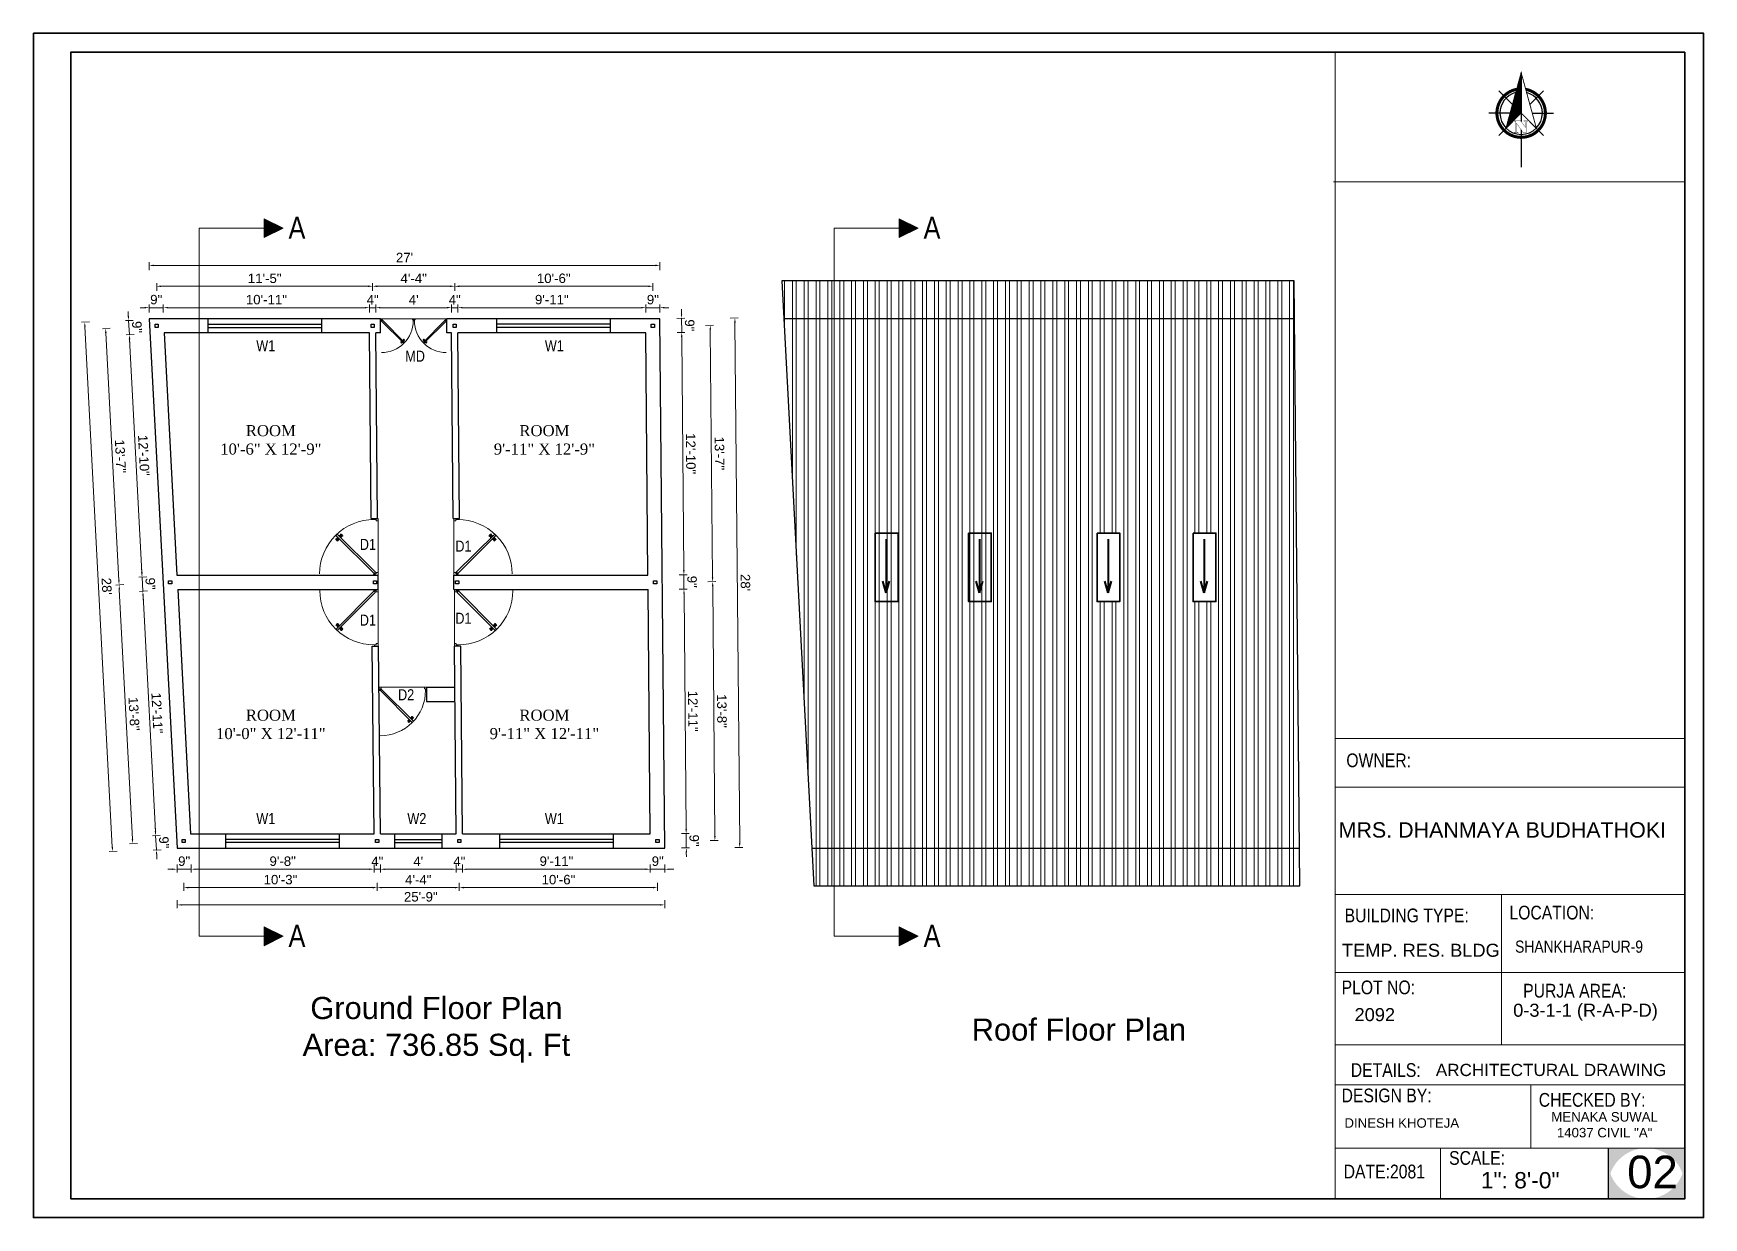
# Model space of a CAD drawing. Header units: inches. Extents: x 392906 to 410488, y -52747 to -40742.
# Drawn here: x 395601 to 396659, y -48221 to -47471 of the extents above; entities that cross this region are included whole.
import ezdxf

# ---------------------------------------------------------------- set-up
doc = ezdxf.new("R2010")
doc.units = ezdxf.units.IN
doc.header["$LTSCALE"] = 2
doc.header["$MEASUREMENT"] = 0
doc.header["$PDMODE"] = 34
doc.layers.get('0').update_dxf_attribs({"linetype": 'CONTINUOUS'})
doc.layers.get('DEFPOINTS').update_dxf_attribs({"color": 141, "linetype": 'CONTINUOUS'})
for name, color, linetype, lineweight in [('DIM_LINE', 173, 'CONTINUOUS', 20), ('DIMENTION', 140, 'CONTINUOUS', 0), ('door', 20, 'CONTINUOUS', 35), ('DOOR & WIN', 1, 'CONTINUOUS', 25), ('PUERTAS', 7, 'CONTINUOUS', 9), ('Rebars', 1, 'CONTINUOUS', 13), ('Siteplan', 7, 'CONTINUOUS', 30), ('steps', 253, 'CONTINUOUS', 20), ('TEXT', 181, 'CONTINUOUS', 25), ('WALL - A', 1, 'CONTINUOUS', 40)]:
    doc.layers.add(name, color=color, linetype=linetype, lineweight=lineweight)
doc.layers.add('Normal Wall', color=7, linetype='CONTINUOUS', lineweight=35, true_color=0xffaf89)
doc.layers.add('Rear Wall', color=7, linetype='CONTINUOUS', lineweight=20, true_color=0xd4e480)
doc.styles.add('Lettring Text', font='arial.ttf')
doc.styles.get("Standard").update_dxf_attribs({"font": 'ARIALN.TTF'})
doc.styles.add('SwissBT', font='swiss.ttf', dxfattribs={"height": 12})
doc.dimstyles.new('Copy of Standard', dxfattribs={"dimtxt": 6, "dimasz": 2.875, "dimexe": 2, "dimexo": 4, "dimgap": 2, "dimtad": 1, "dimdec": 0, "dimrnd": 1, "dimzin": 0, "dimdsep": 46, "dimlunit": 4, "dimtxsty": 'Lettring Text', "dimcen": 0.1, "dimclrd": 7, "dimclre": 7, "dimclrt": 7, "dimazin": 0, "dimtfac": 0.645, "dimtdec": 0, "dimtmove": 1, "dimatfit": 0, "dimfxl": 3, "dimfxlon": 1, "dimtfillclr": 256, "dimtolj": 1, "dimtzin": 0, "dimlwd": -1, "dimlwe": -1, "dimarcsym": 2})
pattern_1 = [(90, (21.77, -2008.118), (-7.5, 0), []), (90, (24.27, -2005.618), (-7.5, 0), [])]

msp = doc.modelspace()

# ---------------------------------------------------------------- texts
at = {"color": 0}
for s, p in [('OWNER:', (396432.7, -47935.6)), ('LOCATION:', (396536, -48032.1))]:
    msp.add_text(s, height=8.7, dxfattribs=at).set_placement(p)
at = {"color": 7, "linetype": 'ByBlock', "lineweight": 5, "char_height": 14}
for s, insert, width, attachment_point in [('A', (395773.3, -47586.7), 26.58, 3), ('A', (396175.6, -47586.7), 26.58, 3), ('A', (395773.3, -48035.5), 26.58, 3), ('A', (396175.6, -48035.5), 26.58, 3), ('{\\fArial CE|b0|i0|c238|p34;Ground Floor Plan\\PArea: \\fArial CE|b0|i0|c0|p34;736.85\\fArial CE|b0|i0|c238|p34; Sq. Ft}', (395856.3, -48102), 235.547, 5), ('{\\fArial CE|b0|i0|c0|p34;Roof\\fArial CE|b0|i0|c238|p34; Floor Plan}', (396263.3, -48102), 235.547, 5)]:
    msp.add_mtext(s, dxfattribs=dict(at, insert=insert, width=width, attachment_point=attachment_point))
at = {"layer": 'steps', "color": 7, "ltscale": 0.3, "char_height": 7}
for s, insert, width, attachment_point in [('W1', (395748.2, -47672), 18.621, 8), ('W1', (395931, -47672), 18.621, 8), ('{\\fTimes New Roman|b0|i0|c0|p18;ROOM\\P10\'-6" X 12\'-9"}', (395751.4, -47718.8), 67.662, 2), ('{\\fTimes New Roman|b0|i0|c0|p18;ROOM\\P9\'-11" X 12\'-9"}', (395924.7, -47718.8), 67.662, 2), ('{\\fTimes New Roman|b0|i0|c0|p18;ROOM\\P10\'-0" X 12\'-11"}', (395751.4, -47917.9), 67.662, 8), ('{\\fTimes New Roman|b0|i0|c0|p18;ROOM\\P9\'-11" X 12\'-11"}', (395924.7, -47917.9), 67.662, 8), ('W1', (395748.2, -47964.7), 18.621, 2), ('W2', (395843.9, -47964.7), 18.621, 2), ('W1', (395931, -47964.7), 18.621, 2)]:
    msp.add_mtext(s, dxfattribs=dict(at, insert=insert, width=width, attachment_point=attachment_point))
for s, insert, attachment_point in [('MD', (395842.8, -47678.6), 8), ('{\\W1;D1}', (395812.9, -47797.9), 8), ('{\\W1;D1}', (395873.4, -47799), 8), ('{\\W1;D1}', (395812.9, -47838.9), 2), ('{\\W1;D1}', (395873.4, -47837.7), 2), ('D2', (395837.1, -47886.2), 2)]:
    msp.add_mtext_dynamic_manual_height_columns(s, width=18.621, gutter_width=40, heights=[0], dxfattribs=dict(at, insert=insert, attachment_point=attachment_point))
at = {"layer": 'TEXT', "color": 0}
for s, height, p in [('OWNER:', 8.7, (396432.7, -47935.6)), ('LOCATION:', 8.7, (396536, -48032.1)), ('CHECKED BY:', 8.704, (396554.6, -48150.8)), ('CHECKED BY:', 8.704, (396554.6, -48150.8)), ('SCALE:', 8.7, (396497.8, -48187.6)), ('SCALE:', 8.7, (396497.8, -48187.6))]:
    msp.add_text(s, height=height, dxfattribs=at).set_placement(p)
at = {"layer": 'TEXT', "color": 0, "linetype": 'ByBlock', "style": 'SwissBT'}
for s, insert, char_height, width, attachment_point in [('MRS. DHANMAYA BUDHATHOKI', (396531.5, -47970.5), 9.72, 217.511, 2), ('ARCHITECTURAL DRAWING', (396489.4, -48123.6), 7.74, 268.532, 1), ('DINESH KHOTEJA', (396431.5, -48158.1), 6, 201.528, 1), ('MENAKA SUWAL\\P14037 CIVIL "A"', (396596.3, -48154.2), 6, 88.549, 2)]:
    msp.add_mtext(s, dxfattribs=dict(at, insert=insert, char_height=char_height, width=width, attachment_point=attachment_point))
at = {"layer": 'TEXT', "color": 0, "attachment_point": 1}
for s, insert, char_height, width in [('BUILDING TYPE:', (396431.6, -48025.2), 8.704, 148.555), ('BUILDING TYPE:', (396431.6, -48025.2), 8.704, 148.555), ('PLOT NO: ', (396429.7, -48070.8), 8.7, 138.027), ('PLOT NO: ', (396429.7, -48070.8), 8.7, 138.027), ('PURJA AREA:', (396544.7, -48072.9), 8.704, 197.582), ('PURJA AREA:', (396544.7, -48072.9), 8.704, 197.582), ('DETAILS: ', (396435.5, -48123.2), 8.7, 138.027), ('DESIGN BY:', (396429.7, -48139.3), 8.7, 138.027), ('DESIGN BY:', (396429.7, -48139.3), 8.7, 138.027), ('DATE:2081', (396431, -48187.5), 8.7, 34.818)]:
    msp.add_mtext(s, dxfattribs=dict(at, insert=insert, char_height=char_height, width=width))
at = {"layer": 'TEXT', "color": 0, "style": 'SwissBT'}
for s, insert, char_height, width, attachment_point in [('TEMP. RES. BLDG', (396429.9, -48047.5), 8.256, 163.214, 1), ('0-3-1-1 (R-A-P-D)', (396584.2, -48085.5), 8.256, 163.214, 2), ('2092', (396437.9, -48088.3), 8.26, 163.214, 1), ('02', (396610.6, -48181.8), 20.64, 20.158, 1)]:
    msp.add_mtext(s, dxfattribs=dict(at, insert=insert, char_height=char_height, width=width, attachment_point=attachment_point))
at = {"layer": 'TEXT', "color": 0, "linetype": 'ByBlock', "insert": (396539.6, -48045.5), "char_height": 7.671, "attachment_point": 1}
msp.add_mtext_dynamic_manual_height_columns('SHANKHARAPUR-9', width=381.035, gutter_width=1.53, heights=[0], dxfattribs=at)
at = {"layer": 'TEXT', "color": 0, "ltscale": 0.5, "insert": (396517.9, -48192.2), "char_height": 10.32, "width": 127.534, "attachment_point": 1, "style": 'SwissBT'}
msp.add_mtext('1": 8\'-0"', dxfattribs=at)
msp.add_mtext('1": 8\'-0"', dxfattribs=at)

# ---------------------------------------------------------------- blocks, each defined once
blk = doc.blocks.new('*X29')
at = {"color": 0}
for p, q in [((145.96, -414.6), (147.62, -412.94)), ((146.16, -413.87), (147.62, -412.41)), ((146.36, -413.14), (147.62, -411.88)), ((146.55, -412.41), (147.62, -411.35)), ((146.75, -411.68), (147.62, -410.82)), ((146.95, -410.95), (147.62, -410.29)), ((147.15, -410.22), (147.62, -409.76)), ((147.35, -409.49), (147.62, -409.23)), ((147.55, -408.76), (147.62, -408.7)), ((143.76, -422.63), (147.62, -418.77)), ((143.96, -421.9), (147.62, -418.24)), ((144.16, -421.17), (147.62, -417.71)), ((144.36, -420.44), (147.62, -417.18)), ((144.56, -419.71), (147.62, -416.65)), ((144.76, -418.98), (147.62, -416.12)), ((144.96, -418.25), (147.62, -415.59)), ((145.16, -417.52), (147.62, -415.06)), ((145.36, -416.79), (147.62, -414.53)), ((145.56, -416.06), (147.62, -414)), ((145.76, -415.33), (147.62, -413.47)), ((142.76, -426.28), (147.62, -421.42)), ((142.96, -425.55), (147.62, -420.89)), ((143.16, -424.82), (147.62, -420.36)), ((143.36, -424.09), (147.62, -419.83)), ((143.56, -423.36), (147.62, -419.3))]:
    blk.add_line(p, q, dxfattribs=at)
blk = doc.blocks.new('NORTH_15')
for p, q in [((-2.87, 2.87), (-7.37, 7.37)), ((0, 3.66), (0, 10.62)), ((2.87, 2.87), (7.37, 7.37)), ((-13.37, 0), (2.72, 0)), ((5.49, 0), (17.83, 0)), ((-2.87, -2.87), (-7.37, -7.37)), ((0, -3.66), (0, -10.62)), ((2.87, -2.87), (7.37, -7.37))]:
    blk.add_line(p, q)
at = {"const_width": 1}
for points in [[(0, -8, 1), (0, 8, 0.359415), (-7.86, 1.52, 1)], [(-7.86, -1.52, 0.359415), (0, -8, 1)]]:
    blk.add_lwpolyline(points, format="xyb", dxfattribs=at)
for points, const_width in [([(4.96, -5.01), (-13.37, 0), (4.9, 5), (0, 0), (4.96, -5.01)], 0.3), ([(5.93, -1.55), (6, -1.55), (6.07, -1.54), (6.13, -1.53), (6.17, -1.52), (6.22, -1.51), (6.26, -1.49), (6.28, -1.47), (6.3, -1.45), (6.32, -1.42), (6.33, -1.39), (6.35, -1.34), (6.36, -1.29), (6.37, -1.23), (6.38, -1.16), (6.38, -1.08), (6.38, -1), (6.54, -1), (6.54, -2.34), (6.38, -2.34), (6.38, -2.3), (6.38, -2.23), (6.38, -2.16), (6.37, -2.09), (6.36, -2.04), (6.35, -1.99), (6.33, -1.95), (6.32, -1.91), (6.3, -1.88), (6.28, -1.86), (6.26, -1.83), (6.22, -1.81), (6.18, -1.8), (6.13, -1.78), (6.07, -1.77), (6.01, -1.76), (5.95, -1.76), (2.66, -1.76), (2.66, -2.34), (2.5, -2.34), (2.5, -0.16), (4.71, 1.44), (3.14, 1.44), (3.07, 1.44), (3, 1.43), (2.94, 1.42), (2.89, 1.41), (2.85, 1.4), (2.81, 1.38), (2.78, 1.36), (2.76, 1.34), (2.74, 1.31), (2.72, 1.27), (2.7, 1.22), (2.69, 1.17), (2.68, 1.11), (2.67, 1.04), (2.66, 0.97), (2.66, 0.89), (2.66, 0.87), (2.5, 0.87), (2.5, 2.21), (2.66, 2.21), (2.66, 2.17), (2.66, 2.09), (2.67, 2.03), (2.68, 1.97), (2.69, 1.91), (2.7, 1.86), (2.71, 1.82), (2.73, 1.78), (2.75, 1.76), (2.77, 1.74), (2.8, 1.72), (2.85, 1.7), (2.89, 1.68), (2.94, 1.67), (3, 1.66), (3.07, 1.66), (3.14, 1.66), (6.54, 1.66), (6.54, 0.75), (3.33, -1.55), (5.93, -1.55), (5.93, -1.55)], 0.1)]:
    blk.add_lwpolyline(points, dxfattribs=dict(const_width=const_width))
for start, end in [(90, 164.973), (270, 90), (195.027, 270)]:
    blk.add_arc((0, 0), 7, start, end)
at = {"rotation": 90}
blk.add_blockref('*X29', (-421.89, -147.62), dxfattribs=at)
blk = doc.blocks.new('A$C0BDB7EE9')
at = {"layer": 'Siteplan', "xscale": 2.999999999999779, "yscale": 2.999999999999779, "zscale": 2.999999999999779, "rotation": 247.8612575918487}
blk.add_blockref('NORTH_15', (20.2, 49.5), dxfattribs=at)
blk = doc.blocks.new('A$C327B4BBD')
at = {"layer": 'DIMENTION', "ltscale": 0.3, "xscale": 1.171875000000082, "yscale": 1.171875000000082, "zscale": 1.171875000000082, "rotation": 112.1387424081494}
blk.add_blockref('A$C0BDB7EE9', (16.1, 0), dxfattribs=at)
blk = doc.blocks.new('2ft6in')
at = {"layer": 'PUERTAS', "color": 2}
for p, q in [((0.8, 2.1), (21, 22.3)), ((21.7, 21.6), (1.5, 1.4)), ((18.3, 21.8), (18.3, 21.8)), ((21.7, 21.6), (21, 22.3)), ((21.2, 18.9), (21.2, 18.9)), ((0, 2), (0, 0)), ((0.6, 2), (0, 2)), ((1.3, 0), (0, 0)), ((0.6, 1.3), (0.6, 2)), ((0.7, 1.3), (0.6, 1.3)), ((0.7, 1.3), (0.7, 2)), ((0.7, 1), (0.7, 1.3)), ((1.3, 1), (0.7, 1)), ((1.4, 1.6), (0.8, 2.1)), ((1.3, 1.5), (0.8, 2.1)), ((1.4, 1.6), (1.3, 1.5)), ((1.5, 1.4), (1.3, 1.5)), ((1.3, 0), (1.3, 1)), ((28.7, 0), (28.7, 1)), ((28.7, 1), (29.3, 1)), ((28.7, 0), (30, 0)), ((29.3, 1), (29.3, 2)), ((29.3, 2), (30, 2)), ((30, 0), (30, 2))]:
    blk.add_line(p, q, dxfattribs=at)
at = {"layer": 'PUERTAS', "color": 8}
for p, q in [((18.8, 20.8), (18, 21.4)), ((18.9, 20.8), (18.1, 21.5)), ((19, 20.9), (18.2, 21.6)), ((18.4, 21.9), (18.3, 21.8)), ((19.1, 21), (18.3, 21.7)), ((18.4, 21.9), (18.6, 22)), ((18.6, 22), (18.6, 22)), ((19.3, 21.3), (18.6, 22)), ((19.4, 21.4), (18.8, 22.1)), ((19.6, 21.5), (18.9, 22.3)), ((19.5, 21.5), (18.9, 22.3)), ((19.4, 21.1), (19.3, 21.2)), ((19.5, 21.2), (19.4, 21.3)), ((19.5, 21.2), (19.4, 21.3)), ((19.5, 21.1), (19.4, 21.2)), ((20.1, 21.4), (19.6, 21.1)), ((19.9, 21.2), (19.6, 21.1)), ((18.9, 20.3), (19.2, 20.7)), ((19.1, 20.8), (19, 20.9)), ((19.2, 20.9), (19.1, 21)), ((19.1, 20.8), (19.1, 20.9)), ((19.1, 20.4), (19.3, 20.8)), ((19.3, 20.9), (19.2, 21)), ((19.3, 20.6), (19.3, 20.8)), ((19.4, 20.8), (19.4, 20.9)), ((19.6, 20.9), (19.4, 20.9)), ((19.7, 21.1), (19.5, 21)), ((19.7, 19.5), (20.1, 19.8)), ((19.9, 19.7), (20.2, 19.8)), ((20.1, 19.9), (20.3, 19.9)), ((20.2, 20), (20.3, 20)), ((20.2, 19.7), (20.3, 19.6)), ((20.2, 19.7), (20.3, 19.6)), ((20.2, 19.4), (20.9, 18.7)), ((20.2, 19.4), (20.8, 18.6)), ((20.3, 20.1), (20.4, 20)), ((20.3, 19.8), (20.4, 19.7)), ((20.3, 19.5), (21, 18.8)), ((20.5, 20.3), (20.4, 20.1)), ((20.4, 19.8), (20.4, 19.7)), ((20.7, 20.5), (20.5, 20.2)), ((20.5, 20), (20.6, 19.9)), ((20.5, 19.6), (21.1, 18.9)), ((20.8, 20.6), (20.6, 20.2)), ((20.6, 20.1), (20.7, 20)), ((20.6, 20.1), (20.7, 20)), ((20.6, 20), (20.7, 20)), ((20.7, 19.9), (21.4, 19.2)), ((20.8, 20), (21.6, 19.3)), ((20.9, 20.1), (21.7, 19.5)), ((21, 20.1), (21.7, 19.5)), ((21.3, 19), (21.2, 18.9)), ((21.3, 19), (21.4, 19.1)), ((21.4, 19.2), (21.4, 19.1)), ((0, 0), (30, 0))]:
    blk.add_line(p, q, dxfattribs=at)
at = {"layer": 'PUERTAS', "color": 1}
for p, q in [((18.1, 21.5), (18.5, 21.9)), ((18.1, 21.4), (18.5, 21.9)), ((18.1, 21.5), (18.1, 21.5)), ((18.7, 20.8), (18.1, 21.3)), ((18.9, 22.3), (18.5, 21.9)), ((18.8, 22.2), (18.5, 21.9)), ((18.8, 22.2), (18.8, 22.2)), ((19.5, 21.6), (19, 22.3)), ((19.5, 21.5), (19.2, 21.2)), ((19.5, 21.3), (19.2, 21.1)), ((19.5, 21.2), (19.3, 21)), ((19.4, 21.4), (19.5, 21.4)), ((19.5, 21.2), (19.4, 21.3)), ((19.6, 21.2), (19.6, 21.2)), ((20.1, 21.5), (19.7, 21.2)), ((19.7, 21.2), (19.7, 21.2)), ((20.2, 21.5), (20.2, 21.5)), ((18.8, 20.8), (19.2, 21.2)), ((18.8, 20.2), (19.1, 20.6)), ((18.9, 20.1), (18.8, 20.1)), ((18.9, 20.9), (18.9, 20.9)), ((19, 20.9), (19.2, 21.1)), ((19.1, 20.8), (19, 20.9)), ((19.1, 20.8), (19.3, 21)), ((19.1, 20.7), (19.1, 20.7)), ((19.1, 20.6), (19.1, 20.6)), ((19.5, 19.4), (19.5, 19.4)), ((19.6, 19.4), (20, 19.7)), ((20, 19.7), (20, 19.7)), ((20.1, 19.7), (20.1, 19.7)), ((20.2, 19.7), (20.4, 19.9)), ((20.2, 19.4), (20.6, 19.8)), ((20.2, 19.7), (20.3, 19.6)), ((20.2, 19.3), (20.8, 18.6)), ((20.3, 19.6), (20.5, 19.8)), ((20.3, 19.5), (20.3, 19.5)), ((20.6, 20.1), (20.4, 19.9)), ((20.7, 20), (20.5, 19.8)), ((20.7, 20.2), (20.6, 20.2)), ((20.9, 20.1), (20.6, 19.8)), ((20.6, 20.1), (20.7, 20)), ((20.9, 20.7), (20.7, 20.3)), ((20.7, 20.3), (20.7, 20.3)), ((20.8, 20), (20.8, 20)), ((20.9, 20.8), (20.9, 20.8)), ((20.9, 18.6), (21.3, 19.1)), ((20.9, 18.7), (21.3, 19)), ((20.9, 18.7), (20.9, 18.7)), ((21, 20.1), (21.7, 19.6)), ((21.7, 19.5), (21.3, 19.1)), ((21.7, 19.4), (21.3, 19)), ((21.6, 19.4), (21.7, 19.4))]:
    blk.add_line(p, q, dxfattribs=at)
at = {"layer": 'PUERTAS', "color": 2}
for radius in [0.129, 0.0627]:
    blk.add_circle((0.7, 2.1), radius, dxfattribs=at)
at = {"layer": 'PUERTAS', "color": 8}
blk.add_arc((0.7, 2.1), 28.7, 359.7285, 90.0333, dxfattribs=at)
at = {"layer": 'PUERTAS', "color": 1}
for centre, start, end in [((18.9, 22.2), 38.9236, 135), ((19.5, 21.6), 315, 38.9236), ((19.4, 21.4), 315, 45), ((19.6, 21.2), 50.2572, 135), ((19.7, 21.3), 230.2572, 315), ((20.2, 21.4), 45, 135), ((18.8, 20.8), 231.0764, 315), ((18.9, 20.2), 135, 225), ((19, 20.9), 225, 315), ((19.2, 20.7), 135, 219.7428), ((19.1, 20.6), 315, 39.7428), ((19.6, 19.5), 225, 315), ((20.1, 19.6), 50.2572, 135), ((20.2, 19.7), 230.2572, 315), ((20.3, 19.4), 135, 218.9236), ((20.4, 19.5), 135, 225), ((20.7, 20.3), 135, 219.7428), ((20.6, 20.2), 315, 39.7428), ((20.8, 20), 45, 135), ((20.8, 18.7), 218.9236, 315), ((20.9, 20.7), 315, 45), ((21, 20.1), 51.0764, 135), ((21.7, 19.5), 315, 51.0764)]:
    blk.add_arc(centre, 0.0667, start, end, dxfattribs=at)
blk = doc.blocks.new('*U201')
at = {"color": 3, "xscale": -1}
blk.add_blockref('2ft6in', (42, 0), dxfattribs=at)
blk = doc.blocks.new('MAIN DLOOR')
at = {"layer": 'door', "color": 3, "yscale": 0.7999999999374268, "zscale": 0.7999999998966563, "rotation": 180}
for p, xscale in [((11264.7, 306.6), 0.7999999999592546), ((11245.5, 306.6), -0.7999999999592546)]:
    blk.add_blockref('*U201', p, dxfattribs=dict(at, xscale=xscale))
blk = doc.blocks.new('*U202')
at = {"color": 3}
blk.add_blockref('2ft6in', (0, 0), dxfattribs=at)
blk = doc.blocks.new('3ft')
at = {"layer": 'PUERTAS', "color": 6}
for p, q in [((1, 2.5), (25.2, 26.7)), ((26, 25.9), (1.8, 1.6)), ((26, 25.9), (25.2, 26.7)), ((0, 2.4), (0, 0)), ((0.7, 2.4), (0, 2.4)), ((1.6, 0), (0, 0)), ((0.7, 1.5), (0.7, 2.4)), ((0.8, 1.5), (0.7, 1.5)), ((0.8, 1.5), (0.8, 2.4)), ((0.8, 1.2), (0.8, 1.5)), ((1.6, 1.2), (0.8, 1.2)), ((1.6, 1.8), (0.9, 2.5)), ((1.6, 1.9), (1, 2.5)), ((1.6, 1.9), (1.6, 1.8)), ((1.8, 1.6), (1.6, 1.8)), ((1.6, 0), (1.6, 1.2)), ((34.4, 0), (34.4, 1.2)), ((34.4, 1.2), (35.2, 1.2)), ((34.4, 0), (36, 0)), ((35.2, 1.2), (35.2, 2.4)), ((35.2, 2.4), (36, 2.4)), ((36, 0), (36, 2.4))]:
    blk.add_line(p, q, dxfattribs=at)
at = {"layer": 'PUERTAS', "color": 8}
for p, q in [((22.6, 24.9), (21.6, 25.7)), ((22.6, 25), (21.7, 25.7)), ((22.7, 25.1), (21.8, 25.9)), ((22.1, 26.3), (22, 26.1)), ((22.9, 25.2), (22, 26.1)), ((22.1, 26.3), (22.3, 26.4)), ((22.3, 26.4), (22.3, 26.4)), ((23.2, 25.5), (22.3, 26.4)), ((23.3, 25.7), (22.5, 26.6)), ((23.5, 25.8), (22.7, 26.8)), ((23.4, 25.8), (22.7, 26.7)), ((22.7, 24.3), (23, 24.8)), ((23, 25), (22.8, 25.1)), ((23, 25), (22.9, 25.2)), ((23, 25), (22.9, 25.1)), ((22.9, 24.5), (23.1, 24.9)), ((23.1, 25.1), (23, 25.2)), ((23.1, 24.8), (23.2, 25)), ((23.3, 25.3), (23.2, 25.4)), ((23.4, 25.4), (23.3, 25.6)), ((23.4, 25.4), (23.3, 25.5)), ((23.4, 25.4), (23.3, 25.5)), ((23.3, 24.9), (23.3, 25.1)), ((23.5, 25.1), (23.3, 25.1)), ((23.6, 25.3), (23.4, 25.2)), ((23.9, 25.5), (23.5, 25.3)), ((24.1, 25.7), (23.6, 25.4)), ((23.6, 23.4), (24.1, 23.7)), ((23.8, 23.6), (24.2, 23.8)), ((24.1, 23.8), (24.3, 23.9)), ((24.2, 24), (24.4, 24)), ((24.2, 23.3), (25, 22.3)), ((24.3, 23.7), (24.4, 23.6)), ((24.3, 23.7), (24.5, 23.6)), ((24.3, 23.6), (24.4, 23.5)), ((24.3, 23.3), (25.1, 22.4)), ((24.4, 24.2), (24.4, 24)), ((24.4, 23.8), (24.5, 23.7)), ((24.4, 23.4), (25.2, 22.5)), ((24.6, 24.3), (24.5, 24.1)), ((24.5, 23.6), (25.4, 22.7)), ((24.8, 24.6), (24.6, 24.2)), ((24.6, 24), (24.7, 23.9)), ((25, 24.8), (24.7, 24.3)), ((24.7, 24.1), (24.8, 23.9)), ((24.7, 24.1), (24.8, 24)), ((24.8, 24.1), (24.9, 24)), ((24.8, 23.8), (25.7, 23)), ((25, 24), (25.9, 23.2)), ((25.1, 24.2), (26.1, 23.4)), ((25.1, 24.1), (26, 23.3)), ((25.6, 22.8), (25.4, 22.7)), ((25.6, 22.8), (25.7, 23)), ((25.7, 23), (25.7, 23)), ((0, 0), (36, 0))]:
    blk.add_line(p, q, dxfattribs=at)
at = {"layer": 'PUERTAS', "color": 1}
for p, q in [((21.7, 25.8), (22.1, 26.3)), ((21.7, 25.7), (22.2, 26.2)), ((21.7, 25.8), (21.7, 25.8)), ((22.5, 25), (21.7, 25.6)), ((22.6, 26.7), (22.1, 26.3)), ((22.7, 26.7), (22.2, 26.2)), ((22.6, 26.7), (22.6, 26.7)), ((22.6, 25), (23, 25.4)), ((22.6, 24.3), (22.9, 24.7)), ((22.6, 24.1), (22.6, 24.1)), ((22.7, 25.1), (22.7, 25.1)), ((23.4, 25.9), (22.8, 26.7)), ((22.8, 25.1), (23.1, 25.3)), ((22.9, 25), (22.8, 25.1)), ((22.9, 24.9), (23.2, 25.2)), ((22.9, 24.8), (22.9, 24.8)), ((22.9, 24.7), (22.9, 24.7)), ((23.4, 25.8), (23, 25.4)), ((23.3, 25.6), (23.1, 25.3)), ((23.5, 25.5), (23.2, 25.2)), ((23.3, 25.7), (23.3, 25.7)), ((23.4, 25.5), (23.3, 25.6)), ((23.4, 23.3), (23.4, 23.3)), ((23.6, 25.5), (23.6, 25.5)), ((23.6, 23.3), (24, 23.6)), ((24.1, 25.8), (23.7, 25.5)), ((23.7, 25.5), (23.7, 25.5)), ((24, 23.6), (24, 23.6)), ((24.1, 23.6), (24.1, 23.6)), ((24.3, 25.8), (24.3, 25.8)), ((24.3, 23.6), (24.5, 23.9)), ((24.3, 23.3), (24.7, 23.7)), ((24.3, 23.6), (24.4, 23.5)), ((24.3, 23.2), (24.9, 22.4)), ((24.4, 23.5), (24.6, 23.8)), ((24.4, 23.4), (24.4, 23.4)), ((24.8, 24.1), (24.5, 23.9)), ((24.9, 24), (24.6, 23.8)), ((25.1, 24.1), (24.7, 23.7)), ((25.1, 24.8), (24.8, 24.4)), ((24.8, 24.4), (24.8, 24.4)), ((24.8, 24.3), (24.8, 24.3)), ((24.8, 24.1), (24.9, 24)), ((25, 24), (25, 24)), ((25, 22.4), (25.5, 22.9)), ((25.1, 25), (25.1, 25)), ((25.1, 22.4), (25.6, 22.8)), ((25.1, 22.4), (25.1, 22.4)), ((25.2, 24.1), (26, 23.5)), ((26, 23.4), (25.5, 22.9)), ((26, 23.3), (25.6, 22.8)), ((26, 23.3), (26, 23.3))]:
    blk.add_line(p, q, dxfattribs=at)
at = {"layer": 'PUERTAS', "color": 2}
for p, q in [((22, 26.1), (22, 26.1)), ((25.4, 22.7), (25.4, 22.7))]:
    blk.add_line(p, q, dxfattribs=at)
at = {"layer": 'PUERTAS', "color": 6}
for radius in [0.155, 0.0752]:
    blk.add_circle((0.8, 2.6), radius, dxfattribs=at)
blk.add_arc((0.8, 2.6), 34.4, 359.7285, 90.0333, dxfattribs=at)
at = {"layer": 'PUERTAS', "color": 1}
for centre, start, end in [((22.5, 25), 231.0764, 315), ((22.7, 24.2), 135, 225), ((22.7, 26.7), 38.9236, 135), ((22.8, 25.1), 225, 315), ((23, 24.9), 135, 219.7428), ((22.9, 24.8), 315, 39.7428), ((23.3, 25.6), 315, 45), ((23.4, 25.9), 315, 38.9236), ((23.5, 23.4), 225, 315), ((23.5, 25.4), 50.2572, 135), ((23.6, 25.5), 230.2572, 315), ((24.1, 23.6), 50.2572, 135), ((24.2, 25.7), 45, 135), ((24.2, 23.7), 230.2572, 315), ((24.3, 23.2), 135, 218.9236), ((24.4, 23.5), 135, 225), ((24.8, 24.3), 135, 219.7428), ((24.7, 24.2), 315, 39.7428), ((24.9, 24), 45, 135), ((25, 22.4), 218.9236, 315), ((25, 24.9), 315, 45), ((25.2, 24.1), 51.0764, 135), ((26, 23.4), 315, 51.0764)]:
    blk.add_arc(centre, 0.08, start, end, dxfattribs=at)
blk = doc.blocks.new('*U199')
at = {"color": 3, "xscale": -1}
blk.add_blockref('3ft', (42, 0), dxfattribs=at)
blk = doc.blocks.new('*D495')
at = {"layer": 'DEFPOINTS', "color": 0, "ltscale": 0.5, "transparency": 16777216}
for p in [(395692, -47986.9), (395701, -47986.9), (395701, -48000.3)]:
    blk.add_point(p, dxfattribs=at)
at = {"layer": 'steps', "color": 7, "ltscale": 0.5, "transparency": 16777216}
for p, q in [((395689.1, -48000.3), (395686.2, -48000.3)), ((395692, -47997.3), (395692, -48002.3)), ((395692, -48000.3), (395701, -48000.3)), ((395701, -47997.3), (395701, -48002.3)), ((395703.8, -48000.3), (395706.7, -48000.3))]:
    blk.add_line(p, q, dxfattribs=at)
for points in [[(395689.1, -47999.8), (395689.1, -48000.7), (395692, -48000.3)], [(395703.8, -47999.8), (395703.8, -48000.7), (395701, -48000.3)]]:
    blk.add_solid(points, dxfattribs=at)
at = {"layer": 'steps', "color": 7, "ltscale": 0.5, "transparency": 16777216, "insert": (395696.5, -47995.2), "char_height": 6, "attachment_point": 5, "style": 'Lettring Text'}
blk.add_mtext('\\A1;9"', dxfattribs=at)
blk = doc.blocks.new('*D484')
at = {"layer": 'DEFPOINTS', "color": 0, "ltscale": 0.5, "transparency": 16777216}
for p in [(395816.8, -47977.9), (395701, -47986.9), (395816.8, -48000.3)]:
    blk.add_point(p, dxfattribs=at)
at = {"layer": 'steps', "color": 7, "ltscale": 0.5, "transparency": 16777216}
for p, q in [((395701, -47997.3), (395701, -48002.3)), ((395703.8, -48000.3), (395813.9, -48000.3)), ((395816.8, -47997.3), (395816.8, -48002.3))]:
    blk.add_line(p, q, dxfattribs=at)
for points in [[(395703.8, -47999.8), (395703.8, -48000.7), (395701, -48000.3)], [(395813.9, -47999.8), (395813.9, -48000.7), (395816.8, -48000.3)]]:
    blk.add_solid(points, dxfattribs=at)
at = {"layer": 'steps', "color": 7, "ltscale": 0.5, "transparency": 16777216, "insert": (395758.9, -47995.2), "char_height": 6, "attachment_point": 5, "style": 'Lettring Text'}
blk.add_mtext('\\A1;9\'-8"', dxfattribs=at)
blk = doc.blocks.new('*D485')
at = {"layer": 'DEFPOINTS', "color": 0, "ltscale": 0.5, "transparency": 16777216}
for p in [(395816.8, -47977.9), (395820.8, -47977.9), (395820.8, -48000.3)]:
    blk.add_point(p, dxfattribs=at)
at = {"layer": 'steps', "color": 7, "ltscale": 0.5, "transparency": 16777216}
for p, q in [((395813.9, -48000.3), (395811.1, -48000.3)), ((395816.8, -47997.3), (395816.8, -48002.3)), ((395816.8, -48000.3), (395820.8, -48000.3)), ((395820.8, -47997.3), (395820.8, -48002.3)), ((395823.7, -48000.3), (395826.6, -48000.3))]:
    blk.add_line(p, q, dxfattribs=at)
for points in [[(395813.9, -47999.8), (395813.9, -48000.7), (395816.8, -48000.3)], [(395823.7, -47999.8), (395823.7, -48000.7), (395820.8, -48000.3)]]:
    blk.add_solid(points, dxfattribs=at)
at = {"layer": 'steps', "color": 7, "ltscale": 0.5, "transparency": 16777216, "insert": (395818.8, -47995.3), "char_height": 6, "attachment_point": 5, "style": 'Lettring Text'}
blk.add_mtext('\\A1;4"', dxfattribs=at)
blk = doc.blocks.new('*D486')
at = {"layer": 'DEFPOINTS', "color": 0, "ltscale": 0.5, "transparency": 16777216}
for p in [(395820.8, -47977.9), (395868.8, -47977.9), (395868.8, -48000.3)]:
    blk.add_point(p, dxfattribs=at)
at = {"layer": 'steps', "color": 7, "ltscale": 0.5, "transparency": 16777216}
for p, q in [((395820.8, -47997.3), (395820.8, -48002.3)), ((395823.7, -48000.3), (395865.9, -48000.3)), ((395868.8, -47997.3), (395868.8, -48002.3))]:
    blk.add_line(p, q, dxfattribs=at)
for points in [[(395823.7, -47999.8), (395823.7, -48000.7), (395820.8, -48000.3)], [(395865.9, -47999.8), (395865.9, -48000.7), (395868.8, -48000.3)]]:
    blk.add_solid(points, dxfattribs=at)
at = {"layer": 'steps', "color": 7, "ltscale": 0.5, "transparency": 16777216, "insert": (395844.8, -47995.3), "char_height": 6, "attachment_point": 5, "style": 'Lettring Text'}
blk.add_mtext("\\A1;4'", dxfattribs=at)
blk = doc.blocks.new('*D487')
at = {"layer": 'DEFPOINTS', "color": 0, "ltscale": 0.5, "transparency": 16777216}
for p in [(395868.8, -47977.9), (395872.8, -47977.9), (395872.8, -48000.3)]:
    blk.add_point(p, dxfattribs=at)
at = {"layer": 'steps', "color": 7, "ltscale": 0.5, "transparency": 16777216}
for p, q in [((395865.9, -48000.3), (395863.1, -48000.3)), ((395868.8, -47997.3), (395868.8, -48002.3)), ((395868.8, -48000.3), (395872.8, -48000.3)), ((395872.8, -47997.3), (395872.8, -48002.3)), ((395875.7, -48000.3), (395878.6, -48000.3))]:
    blk.add_line(p, q, dxfattribs=at)
for points in [[(395865.9, -47999.8), (395865.9, -48000.7), (395868.8, -48000.3)], [(395875.7, -47999.8), (395875.7, -48000.7), (395872.8, -48000.3)]]:
    blk.add_solid(points, dxfattribs=at)
at = {"layer": 'steps', "color": 7, "ltscale": 0.5, "transparency": 16777216, "insert": (395870.8, -47995.3), "char_height": 6, "attachment_point": 5, "style": 'Lettring Text'}
blk.add_mtext('\\A1;4"', dxfattribs=at)
blk = doc.blocks.new('*D488')
at = {"layer": 'DEFPOINTS', "color": 0, "ltscale": 0.5, "transparency": 16777216}
for p in [(395872.8, -47977.9), (395991.8, -47977.9), (395991.8, -48000.3)]:
    blk.add_point(p, dxfattribs=at)
at = {"layer": 'steps', "color": 7, "ltscale": 0.5, "transparency": 16777216}
for p, q in [((395872.8, -47997.3), (395872.8, -48002.3)), ((395875.7, -48000.3), (395988.9, -48000.3)), ((395991.8, -47997.3), (395991.8, -48002.3))]:
    blk.add_line(p, q, dxfattribs=at)
for points in [[(395875.7, -47999.8), (395875.7, -48000.7), (395872.8, -48000.3)], [(395988.9, -47999.8), (395988.9, -48000.7), (395991.8, -48000.3)]]:
    blk.add_solid(points, dxfattribs=at)
at = {"layer": 'steps', "color": 7, "ltscale": 0.5, "transparency": 16777216, "insert": (395932.3, -47995.2), "char_height": 6, "attachment_point": 5, "style": 'Lettring Text'}
blk.add_mtext('\\A1;9\'-11"', dxfattribs=at)
blk = doc.blocks.new('*D489')
at = {"layer": 'DEFPOINTS', "color": 0, "ltscale": 0.5, "transparency": 16777216}
for p in [(395991.8, -47977.9), (396000.9, -47986.9), (396000.9, -48000.3)]:
    blk.add_point(p, dxfattribs=at)
at = {"layer": 'steps', "color": 7, "ltscale": 0.5, "transparency": 16777216}
for p, q in [((395988.9, -48000.3), (395986.1, -48000.3)), ((395991.8, -47997.3), (395991.8, -48002.3)), ((395991.8, -48000.3), (396000.9, -48000.3)), ((396000.9, -47997.3), (396000.9, -48002.3)), ((396003.8, -48000.3), (396006.6, -48000.3))]:
    blk.add_line(p, q, dxfattribs=at)
for points in [[(395988.9, -47999.8), (395988.9, -48000.7), (395991.8, -48000.3)], [(396003.8, -47999.8), (396003.8, -48000.7), (396000.9, -48000.3)]]:
    blk.add_solid(points, dxfattribs=at)
at = {"layer": 'steps', "color": 7, "ltscale": 0.5, "transparency": 16777216, "insert": (395996.5, -47995.2), "char_height": 6, "attachment_point": 5, "style": 'Lettring Text'}
blk.add_mtext('\\A1;9"', dxfattribs=at)
blk = doc.blocks.new('*D490')
at = {"layer": 'DEFPOINTS', "color": 0, "ltscale": 0.5, "transparency": 16777216}
for p in [(395696.2, -47982.4), (395818.8, -47982.4), (395818.8, -48011.9)]:
    blk.add_point(p, dxfattribs=at)
at = {"layer": 'steps', "color": 7, "ltscale": 0.5, "transparency": 16777216}
for p, q in [((395696.2, -48008.9), (395696.2, -48013.9)), ((395699.1, -48011.9), (395816, -48011.9)), ((395818.8, -48008.9), (395818.8, -48013.9))]:
    blk.add_line(p, q, dxfattribs=at)
for points in [[(395699.1, -48011.4), (395699.1, -48012.4), (395696.2, -48011.9)], [(395816, -48011.4), (395816, -48012.4), (395818.8, -48011.9)]]:
    blk.add_solid(points, dxfattribs=at)
at = {"layer": 'steps', "color": 7, "ltscale": 0.5, "transparency": 16777216, "insert": (395757.5, -48006.9), "char_height": 6, "attachment_point": 5, "style": 'Lettring Text'}
blk.add_mtext('\\A1;10\'-3"', dxfattribs=at)
blk = doc.blocks.new('*D491')
at = {"layer": 'DEFPOINTS', "color": 0, "ltscale": 0.5, "transparency": 16777216}
for p in [(395818.8, -47982.4), (395870.8, -47982.4), (395870.8, -48011.9)]:
    blk.add_point(p, dxfattribs=at)
at = {"layer": 'steps', "color": 7, "ltscale": 0.5, "transparency": 16777216}
for p, q in [((395818.8, -48008.9), (395818.8, -48013.9)), ((395821.7, -48011.9), (395868, -48011.9)), ((395870.8, -48008.9), (395870.8, -48013.9))]:
    blk.add_line(p, q, dxfattribs=at)
for points in [[(395821.7, -48011.4), (395821.7, -48012.4), (395818.8, -48011.9)], [(395868, -48011.4), (395868, -48012.4), (395870.8, -48011.9)]]:
    blk.add_solid(points, dxfattribs=at)
at = {"layer": 'steps', "color": 7, "ltscale": 0.5, "transparency": 16777216, "insert": (395844.8, -48006.9), "char_height": 6, "attachment_point": 5, "style": 'Lettring Text'}
blk.add_mtext('\\A1;4\'-4"', dxfattribs=at)
blk = doc.blocks.new('*D492')
at = {"layer": 'DEFPOINTS', "color": 0, "ltscale": 0.5, "transparency": 16777216}
for p in [(395870.8, -47982.4), (395996.3, -47982.4), (395996.3, -48011.9)]:
    blk.add_point(p, dxfattribs=at)
at = {"layer": 'steps', "color": 7, "ltscale": 0.5, "transparency": 16777216}
for p, q in [((395870.8, -48008.9), (395870.8, -48013.9)), ((395873.7, -48011.9), (395993.5, -48011.9)), ((395996.3, -48008.9), (395996.3, -48013.9))]:
    blk.add_line(p, q, dxfattribs=at)
for points in [[(395873.7, -48011.4), (395873.7, -48012.4), (395870.8, -48011.9)], [(395993.5, -48011.4), (395993.5, -48012.4), (395996.3, -48011.9)]]:
    blk.add_solid(points, dxfattribs=at)
at = {"layer": 'steps', "color": 7, "ltscale": 0.5, "transparency": 16777216, "insert": (395933.6, -48006.9), "char_height": 6, "attachment_point": 5, "style": 'Lettring Text'}
blk.add_mtext('\\A1;10\'-6"', dxfattribs=at)
blk = doc.blocks.new('*D493')
at = {"layer": 'DEFPOINTS', "color": 0, "ltscale": 0.5, "transparency": 16777216}
for p in [(395692, -47986.9), (396000.9, -47986.9), (396000.9, -48022.9)]:
    blk.add_point(p, dxfattribs=at)
at = {"layer": 'steps', "color": 7, "ltscale": 0.5, "transparency": 16777216}
for p, q in [((395692, -48019.9), (395692, -48024.9)), ((396000.9, -48019.9), (396000.9, -48024.9)), ((395694.9, -48022.9), (395998, -48022.9))]:
    blk.add_line(p, q, dxfattribs=at)
for points in [[(395694.9, -48022.4), (395694.9, -48023.3), (395692, -48022.9)], [(395998, -48022.4), (395998, -48023.3), (396000.9, -48022.9)]]:
    blk.add_solid(points, dxfattribs=at)
at = {"layer": 'steps', "color": 7, "ltscale": 0.5, "transparency": 16777216, "insert": (395846.4, -48017.8), "char_height": 6, "attachment_point": 5, "style": 'Lettring Text'}
blk.add_mtext('\\A1;25\'-9"', dxfattribs=at)
blk = doc.blocks.new('*D494')
at = {"layer": 'DEFPOINTS', "color": 0, "ltscale": 0.5, "transparency": 16777216}
for p in [(395674.3, -47651.4), (395683.3, -47644.4), (395683.3, -47651.4)]:
    blk.add_point(p, dxfattribs=at)
at = {"layer": 'steps', "color": 7, "ltscale": 0.5, "transparency": 16777216}
for p, q in [((395671.5, -47644.4), (395668.6, -47644.4)), ((395674.3, -47647.4), (395674.3, -47642.4)), ((395674.3, -47644.4), (395683.3, -47644.4)), ((395683.3, -47647.4), (395683.3, -47642.4)), ((395686.2, -47644.4), (395689.1, -47644.4))]:
    blk.add_line(p, q, dxfattribs=at)
for points in [[(395671.5, -47643.9), (395671.5, -47644.8), (395674.3, -47644.4)], [(395686.2, -47643.9), (395686.2, -47644.8), (395683.3, -47644.4)]]:
    blk.add_solid(points, dxfattribs=at)
at = {"layer": 'steps', "color": 7, "ltscale": 0.5, "transparency": 16777216, "insert": (395678.8, -47639.3), "char_height": 6, "attachment_point": 5, "style": 'Lettring Text'}
blk.add_mtext('\\A1;9"', dxfattribs=at)
blk = doc.blocks.new('*D462')
at = {"layer": 'DEFPOINTS', "color": 0, "ltscale": 0.5, "transparency": 16777216}
for p in [(395683.3, -47651.4), (395813.9, -47644.4), (395813.9, -47660.4)]:
    blk.add_point(p, dxfattribs=at)
at = {"layer": 'steps', "color": 7, "ltscale": 0.5, "transparency": 16777216}
for p, q in [((395683.3, -47647.4), (395683.3, -47642.4)), ((395686.2, -47644.4), (395811.1, -47644.4)), ((395813.9, -47647.4), (395813.9, -47642.4))]:
    blk.add_line(p, q, dxfattribs=at)
for points in [[(395686.2, -47643.9), (395686.2, -47644.8), (395683.3, -47644.4)], [(395811.1, -47643.9), (395811.1, -47644.8), (395813.9, -47644.4)]]:
    blk.add_solid(points, dxfattribs=at)
at = {"layer": 'steps', "color": 7, "ltscale": 0.5, "transparency": 16777216, "insert": (395748.6, -47639.3), "char_height": 6, "attachment_point": 5, "style": 'Lettring Text'}
blk.add_mtext('\\A1;10\'-11"', dxfattribs=at)
blk = doc.blocks.new('*D463')
at = {"layer": 'DEFPOINTS', "color": 0, "ltscale": 0.5, "transparency": 16777216}
for p in [(395817.9, -47644.4), (395813.9, -47660.4), (395817.9, -47660.4)]:
    blk.add_point(p, dxfattribs=at)
at = {"layer": 'steps', "color": 7, "ltscale": 0.5, "transparency": 16777216}
for p, q in [((395811.1, -47644.4), (395808.2, -47644.4)), ((395813.9, -47647.4), (395813.9, -47642.4)), ((395813.9, -47644.4), (395817.9, -47644.4)), ((395817.9, -47647.4), (395817.9, -47642.4)), ((395820.8, -47644.4), (395823.7, -47644.4))]:
    blk.add_line(p, q, dxfattribs=at)
for points in [[(395811.1, -47643.9), (395811.1, -47644.8), (395813.9, -47644.4)], [(395820.8, -47643.9), (395820.8, -47644.8), (395817.9, -47644.4)]]:
    blk.add_solid(points, dxfattribs=at)
at = {"layer": 'steps', "color": 7, "ltscale": 0.5, "transparency": 16777216, "insert": (395815.9, -47639.4), "char_height": 6, "attachment_point": 5, "style": 'Lettring Text'}
blk.add_mtext('\\A1;4"', dxfattribs=at)
blk = doc.blocks.new('*D464')
at = {"layer": 'DEFPOINTS', "color": 0, "ltscale": 0.5, "transparency": 16777216}
for p in [(395865.9, -47644.4), (395817.9, -47660.4), (395865.9, -47660.4)]:
    blk.add_point(p, dxfattribs=at)
at = {"layer": 'steps', "color": 7, "ltscale": 0.5, "transparency": 16777216}
for p, q in [((395817.9, -47647.4), (395817.9, -47642.4)), ((395820.8, -47644.4), (395863.1, -47644.4)), ((395865.9, -47647.4), (395865.9, -47642.4))]:
    blk.add_line(p, q, dxfattribs=at)
for points in [[(395820.8, -47643.9), (395820.8, -47644.8), (395817.9, -47644.4)], [(395863.1, -47643.9), (395863.1, -47644.8), (395865.9, -47644.4)]]:
    blk.add_solid(points, dxfattribs=at)
at = {"layer": 'steps', "color": 7, "ltscale": 0.5, "transparency": 16777216, "insert": (395841.9, -47639.4), "char_height": 6, "attachment_point": 5, "style": 'Lettring Text'}
blk.add_mtext("\\A1;4'", dxfattribs=at)
blk = doc.blocks.new('*D465')
at = {"layer": 'DEFPOINTS', "color": 0, "ltscale": 0.5, "transparency": 16777216}
for p in [(395869.9, -47644.4), (395865.9, -47660.4), (395869.9, -47660.4)]:
    blk.add_point(p, dxfattribs=at)
at = {"layer": 'steps', "color": 7, "ltscale": 0.5, "transparency": 16777216}
for p, q in [((395863.1, -47644.4), (395860.2, -47644.4)), ((395865.9, -47647.4), (395865.9, -47642.4)), ((395865.9, -47644.4), (395869.9, -47644.4)), ((395869.9, -47647.4), (395869.9, -47642.4)), ((395872.8, -47644.4), (395875.7, -47644.4))]:
    blk.add_line(p, q, dxfattribs=at)
for points in [[(395863.1, -47643.9), (395863.1, -47644.8), (395865.9, -47644.4)], [(395872.8, -47643.9), (395872.8, -47644.8), (395869.9, -47644.4)]]:
    blk.add_solid(points, dxfattribs=at)
at = {"layer": 'steps', "color": 7, "ltscale": 0.5, "transparency": 16777216, "insert": (395867.9, -47639.4), "char_height": 6, "attachment_point": 5, "style": 'Lettring Text'}
blk.add_mtext('\\A1;4"', dxfattribs=at)
blk = doc.blocks.new('*D466')
at = {"layer": 'DEFPOINTS', "color": 0, "ltscale": 0.5, "transparency": 16777216}
for p in [(395988.9, -47644.4), (395869.9, -47660.4), (395988.9, -47660.4)]:
    blk.add_point(p, dxfattribs=at)
at = {"layer": 'steps', "color": 7, "ltscale": 0.5, "transparency": 16777216}
for p, q in [((395869.9, -47647.4), (395869.9, -47642.4)), ((395872.8, -47644.4), (395986.1, -47644.4)), ((395988.9, -47647.4), (395988.9, -47642.4))]:
    blk.add_line(p, q, dxfattribs=at)
for points in [[(395872.8, -47643.9), (395872.8, -47644.8), (395869.9, -47644.4)], [(395986.1, -47643.9), (395986.1, -47644.8), (395988.9, -47644.4)]]:
    blk.add_solid(points, dxfattribs=at)
at = {"layer": 'steps', "color": 7, "ltscale": 0.5, "transparency": 16777216, "insert": (395929.4, -47639.3), "char_height": 6, "attachment_point": 5, "style": 'Lettring Text'}
blk.add_mtext('\\A1;9\'-11"', dxfattribs=at)
blk = doc.blocks.new('*D467')
at = {"layer": 'DEFPOINTS', "color": 0, "ltscale": 0.5, "transparency": 16777216}
for p in [(395997.9, -47644.4), (395997.9, -47651.4), (395988.9, -47660.4)]:
    blk.add_point(p, dxfattribs=at)
at = {"layer": 'steps', "color": 7, "ltscale": 0.5, "transparency": 16777216}
for p, q in [((395986.1, -47644.4), (395983.2, -47644.4)), ((395988.9, -47647.4), (395988.9, -47642.4)), ((395988.9, -47644.4), (395997.9, -47644.4)), ((395997.9, -47647.4), (395997.9, -47642.4)), ((396000.7, -47644.4), (396003.6, -47644.4))]:
    blk.add_line(p, q, dxfattribs=at)
for points in [[(395986.1, -47643.9), (395986.1, -47644.8), (395988.9, -47644.4)], [(396000.7, -47643.9), (396000.7, -47644.8), (395997.9, -47644.4)]]:
    blk.add_solid(points, dxfattribs=at)
at = {"layer": 'steps', "color": 7, "ltscale": 0.5, "transparency": 16777216, "insert": (395993.4, -47639.3), "char_height": 6, "attachment_point": 5, "style": 'Lettring Text'}
blk.add_mtext('\\A1;9"', dxfattribs=at)
blk = doc.blocks.new('*D480')
at = {"layer": 'DEFPOINTS', "color": 0, "ltscale": 0.5, "transparency": 16777216}
for p in [(395815.9, -47630.8), (395679.1, -47655.9), (395815.9, -47655.9)]:
    blk.add_point(p, dxfattribs=at)
at = {"layer": 'steps', "color": 7, "ltscale": 0.5, "transparency": 16777216}
for p, q in [((395679.1, -47633.8), (395679.1, -47628.8)), ((395681.9, -47630.8), (395813, -47630.8)), ((395815.9, -47633.8), (395815.9, -47628.8))]:
    blk.add_line(p, q, dxfattribs=at)
for points in [[(395681.9, -47630.3), (395681.9, -47631.3), (395679.1, -47630.8)], [(395813, -47630.3), (395813, -47631.3), (395815.9, -47630.8)]]:
    blk.add_solid(points, dxfattribs=at)
at = {"layer": 'steps', "color": 7, "ltscale": 0.5, "transparency": 16777216, "insert": (395747.5, -47625.8), "char_height": 6, "attachment_point": 5, "style": 'Lettring Text'}
blk.add_mtext('\\A1;11\'-5"', dxfattribs=at)
blk = doc.blocks.new('*D481')
at = {"layer": 'DEFPOINTS', "color": 0, "ltscale": 0.5, "transparency": 16777216}
for p in [(395867.9, -47630.8), (395815.9, -47655.9), (395867.9, -47655.9)]:
    blk.add_point(p, dxfattribs=at)
at = {"layer": 'steps', "color": 7, "ltscale": 0.5, "transparency": 16777216}
for p, q in [((395815.9, -47633.8), (395815.9, -47628.8)), ((395818.8, -47630.8), (395865, -47630.8)), ((395867.9, -47633.8), (395867.9, -47628.8))]:
    blk.add_line(p, q, dxfattribs=at)
for points in [[(395818.8, -47630.3), (395818.8, -47631.3), (395815.9, -47630.8)], [(395865, -47630.3), (395865, -47631.3), (395867.9, -47630.8)]]:
    blk.add_solid(points, dxfattribs=at)
at = {"layer": 'steps', "color": 7, "ltscale": 0.5, "transparency": 16777216, "insert": (395841.9, -47625.8), "char_height": 6, "attachment_point": 5, "style": 'Lettring Text'}
blk.add_mtext('\\A1;4\'-4"', dxfattribs=at)
blk = doc.blocks.new('*D482')
at = {"layer": 'DEFPOINTS', "color": 0, "ltscale": 0.5, "transparency": 16777216}
for p in [(395993.4, -47630.8), (395867.9, -47655.9), (395993.4, -47655.9)]:
    blk.add_point(p, dxfattribs=at)
at = {"layer": 'steps', "color": 7, "ltscale": 0.5, "transparency": 16777216}
for p, q in [((395867.9, -47633.8), (395867.9, -47628.8)), ((395870.8, -47630.8), (395990.5, -47630.8)), ((395993.4, -47633.8), (395993.4, -47628.8))]:
    blk.add_line(p, q, dxfattribs=at)
for points in [[(395870.8, -47630.3), (395870.8, -47631.3), (395867.9, -47630.8)], [(395990.5, -47630.3), (395990.5, -47631.3), (395993.4, -47630.8)]]:
    blk.add_solid(points, dxfattribs=at)
at = {"layer": 'steps', "color": 7, "ltscale": 0.5, "transparency": 16777216, "insert": (395930.6, -47625.8), "char_height": 6, "attachment_point": 5, "style": 'Lettring Text'}
blk.add_mtext('\\A1;10\'-6"', dxfattribs=at)
blk = doc.blocks.new('*D483')
at = {"layer": 'DEFPOINTS', "color": 0, "ltscale": 0.5, "transparency": 16777216}
for p in [(395997.9, -47617.6), (395674.3, -47651.4), (395997.9, -47651.4)]:
    blk.add_point(p, dxfattribs=at)
at = {"layer": 'steps', "color": 7, "ltscale": 0.5, "transparency": 16777216}
for p, q in [((395674.3, -47620.6), (395674.3, -47615.6)), ((395677.2, -47617.6), (395995, -47617.6)), ((395997.9, -47620.6), (395997.9, -47615.6))]:
    blk.add_line(p, q, dxfattribs=at)
for points in [[(395677.2, -47617.1), (395677.2, -47618.1), (395674.3, -47617.6)], [(395995, -47617.1), (395995, -47618.1), (395997.9, -47617.6)]]:
    blk.add_solid(points, dxfattribs=at)
at = {"layer": 'steps', "color": 7, "ltscale": 0.5, "transparency": 16777216, "insert": (395836.1, -47612.6), "char_height": 6, "attachment_point": 5, "style": 'Lettring Text'}
blk.add_mtext("\\A1;27'", dxfattribs=at)
blk = doc.blocks.new('*D496')
at = {"layer": 'DEFPOINTS', "color": 0, "ltscale": 0.5, "transparency": 16777216}
for p in [(395678.4, -47979), (395700.5, -47977.9), (395701, -47986.9)]:
    blk.add_point(p, dxfattribs=at)
at = {"layer": 'steps', "color": 7, "ltscale": 0.5, "transparency": 16777216}
for p, q in [((395681.4, -47978.9), (395676.4, -47979.2)), ((395678.3, -47976.2), (395678.1, -47973.3)), ((395678.9, -47988), (395678.4, -47979)), ((395681.9, -47987.9), (395676.9, -47988.2)), ((395679.1, -47990.9), (395679.2, -47993.8))]:
    blk.add_line(p, q, dxfattribs=at)
for points in [[(395678.8, -47976.2), (395677.8, -47976.2), (395678.4, -47979)], [(395679.5, -47990.9), (395678.6, -47990.9), (395678.9, -47988)]]:
    blk.add_solid(points, dxfattribs=at)
at = {"layer": 'steps', "color": 7, "ltscale": 0.5, "transparency": 16777216, "insert": (395683.7, -47983.3), "char_height": 6, "attachment_point": 5, "rotation": 273.008, "style": 'Lettring Text'}
blk.add_mtext('\\A1;9"', dxfattribs=at)
blk = doc.blocks.new('*D497')
at = {"layer": 'DEFPOINTS', "color": 0, "ltscale": 0.5, "transparency": 16777216}
for p in [(395670.3, -47824), (395692.4, -47822.9), (395700.5, -47977.9)]:
    blk.add_point(p, dxfattribs=at)
at = {"layer": 'steps', "color": 7, "ltscale": 0.5, "transparency": 16777216}
for p, q in [((395673.3, -47823.9), (395668.3, -47824.2)), ((395678.3, -47976.2), (395670.5, -47826.9)), ((395681.4, -47978.9), (395676.4, -47979.2))]:
    blk.add_line(p, q, dxfattribs=at)
for points in [[(395670.9, -47826.9), (395670, -47826.9), (395670.3, -47824)], [(395678.8, -47976.2), (395677.8, -47976.2), (395678.4, -47979)]]:
    blk.add_solid(points, dxfattribs=at)
at = {"layer": 'steps', "color": 7, "ltscale": 0.5, "transparency": 16777216, "insert": (395679.4, -47901.3), "char_height": 6, "attachment_point": 5, "rotation": 273.008, "style": 'Lettring Text'}
blk.add_mtext('\\A1;12\'-11"', dxfattribs=at)
blk = doc.blocks.new('*D498')
at = {"layer": 'DEFPOINTS', "color": 0, "ltscale": 0.5, "transparency": 16777216}
for p in [(395669.8, -47815.1), (395692.4, -47813.9), (395692.4, -47822.9)]:
    blk.add_point(p, dxfattribs=at)
at = {"layer": 'steps', "color": 7, "ltscale": 0.5, "transparency": 16777216}
for p, q in [((395669.7, -47812.2), (395669.5, -47809.3)), ((395672.8, -47814.9), (395667.8, -47815.2)), ((395670.3, -47824), (395669.8, -47815.1)), ((395673.3, -47823.9), (395668.3, -47824.2)), ((395670.5, -47826.9), (395670.6, -47829.8))]:
    blk.add_line(p, q, dxfattribs=at)
for points in [[(395670.2, -47812.2), (395669.2, -47812.2), (395669.8, -47815.1)], [(395670.9, -47826.9), (395670, -47826.9), (395670.3, -47824)]]:
    blk.add_solid(points, dxfattribs=at)
at = {"layer": 'steps', "color": 7, "ltscale": 0.5, "transparency": 16777216, "insert": (395675.1, -47819.3), "char_height": 6, "attachment_point": 5, "rotation": 273.008, "style": 'Lettring Text'}
blk.add_mtext('\\A1;9"', dxfattribs=at)
blk = doc.blocks.new('*D499')
at = {"layer": 'DEFPOINTS', "color": 0, "ltscale": 0.5, "transparency": 16777216}
for p in [(395661.8, -47661.5), (395683.8, -47660.4), (395692.4, -47813.9)]:
    blk.add_point(p, dxfattribs=at)
at = {"layer": 'steps', "color": 7, "ltscale": 0.5, "transparency": 16777216}
for p, q in [((395664.8, -47661.4), (395659.8, -47661.6)), ((395669.7, -47812.2), (395661.9, -47664.4)), ((395672.8, -47814.9), (395667.8, -47815.2))]:
    blk.add_line(p, q, dxfattribs=at)
for points in [[(395662.4, -47664.4), (395661.4, -47664.4), (395661.8, -47661.5)], [(395670.2, -47812.2), (395669.2, -47812.2), (395669.8, -47815.1)]]:
    blk.add_solid(points, dxfattribs=at)
at = {"layer": 'steps', "color": 7, "ltscale": 0.5, "transparency": 16777216, "insert": (395670.9, -47738), "char_height": 6, "attachment_point": 5, "rotation": 273.008, "style": 'Lettring Text'}
blk.add_mtext('\\A1;12\'-10"', dxfattribs=at)
blk = doc.blocks.new('*D477')
at = {"layer": 'DEFPOINTS', "color": 0, "ltscale": 0.5, "transparency": 16777216}
for p in [(395661.3, -47652.5), (395683.3, -47651.4), (395683.8, -47660.4)]:
    blk.add_point(p, dxfattribs=at)
at = {"layer": 'steps', "color": 7, "ltscale": 0.5, "transparency": 16777216}
for p, q in [((395664.3, -47652.4), (395659.3, -47652.6)), ((395661.1, -47649.6), (395661, -47646.8)), ((395661.8, -47661.5), (395661.3, -47652.5)), ((395664.8, -47661.4), (395659.8, -47661.6)), ((395661.9, -47664.4), (395662.1, -47667.3))]:
    blk.add_line(p, q, dxfattribs=at)
for points in [[(395661.6, -47649.6), (395660.7, -47649.7), (395661.3, -47652.5)], [(395662.4, -47664.4), (395661.4, -47664.4), (395661.8, -47661.5)]]:
    blk.add_solid(points, dxfattribs=at)
at = {"layer": 'steps', "color": 7, "ltscale": 0.5, "transparency": 16777216, "insert": (395666.6, -47656.7), "char_height": 6, "attachment_point": 5, "rotation": 273.008, "style": 'Lettring Text'}
blk.add_mtext('\\A1;9"', dxfattribs=at)
blk = doc.blocks.new('*D478')
at = {"layer": 'DEFPOINTS', "color": 0, "ltscale": 0.5, "transparency": 16777216}
for p in [(395655.3, -47820.1), (395687.6, -47818.4), (395696.2, -47982.4)]:
    blk.add_point(p, dxfattribs=at)
at = {"layer": 'steps', "color": 7, "ltscale": 0.5, "transparency": 16777216}
for p, q in [((395658.3, -47819.9), (395653.3, -47820.2)), ((395663.8, -47981.2), (395655.4, -47823)), ((395666.9, -47983.9), (395661.9, -47984.2))]:
    blk.add_line(p, q, dxfattribs=at)
for points in [[(395655.9, -47822.9), (395655, -47823), (395655.3, -47820.1)], [(395664.2, -47981.2), (395663.3, -47981.2), (395663.9, -47984.1)]]:
    blk.add_solid(points, dxfattribs=at)
at = {"layer": 'steps', "color": 7, "ltscale": 0.5, "transparency": 16777216, "insert": (395664.7, -47901.8), "char_height": 6, "attachment_point": 5, "rotation": 273.008, "style": 'Lettring Text'}
blk.add_mtext('\\A1;13\'-8"', dxfattribs=at)
blk = doc.blocks.new('*D479')
at = {"layer": 'DEFPOINTS', "color": 0, "ltscale": 0.5, "transparency": 16777216}
for p in [(395646.7, -47657.6), (395679.1, -47655.9), (395687.6, -47818.4)]:
    blk.add_point(p, dxfattribs=at)
at = {"layer": 'steps', "color": 7, "ltscale": 0.5, "transparency": 16777216}
for p, q in [((395649.7, -47657.4), (395644.7, -47657.7)), ((395655.1, -47817.2), (395646.9, -47660.4)), ((395658.3, -47819.9), (395653.3, -47820.2))]:
    blk.add_line(p, q, dxfattribs=at)
for points in [[(395647.4, -47660.4), (395646.4, -47660.4), (395646.7, -47657.6)], [(395655.6, -47817.2), (395654.7, -47817.2), (395655.3, -47820.1)]]:
    blk.add_solid(points, dxfattribs=at)
at = {"layer": 'steps', "color": 7, "ltscale": 0.5, "transparency": 16777216, "insert": (395656.1, -47738.6), "char_height": 6, "attachment_point": 5, "rotation": 273.008, "style": 'Lettring Text'}
blk.add_mtext('\\A1;13\'-7"', dxfattribs=at)
blk = doc.blocks.new('*D468')
at = {"layer": 'DEFPOINTS', "color": 0, "ltscale": 0.5, "transparency": 16777216}
for p in [(395674.3, -47651.4), (395651.1, -47989), (395692, -47986.9)]:
    blk.add_point(p, dxfattribs=at)
at = {"layer": 'steps', "color": 7, "ltscale": 0.5, "transparency": 16777216}
for p, q in [((395636.5, -47653.3), (395631.5, -47653.6)), ((395633.6, -47656.4), (395651, -47986.2)), ((395654.1, -47988.9), (395649.1, -47989.1))]:
    blk.add_line(p, q, dxfattribs=at)
for points in [[(395634.1, -47656.3), (395633.2, -47656.4), (395633.5, -47653.5)], [(395651.5, -47986.1), (395650.5, -47986.2), (395651.1, -47989)]]:
    blk.add_solid(points, dxfattribs=at)
at = {"layer": 'steps', "color": 7, "ltscale": 0.5, "transparency": 16777216, "insert": (395647.4, -47821), "char_height": 6, "attachment_point": 5, "rotation": 273.008, "style": 'Lettring Text'}
blk.add_mtext("\\A1;28'", dxfattribs=at)
blk = doc.blocks.new('*D472')
at = {"layer": 'DEFPOINTS', "color": 0, "ltscale": 0.5, "transparency": 16777216}
for p in [(395988.9, -47651.4), (395988.9, -47660.4), (396011.7, -47660.1)]:
    blk.add_point(p, dxfattribs=at)
at = {"layer": 'steps', "color": 7, "ltscale": 0.5, "transparency": 16777216}
for p, q in [((396008.6, -47651.2), (396013.6, -47651.1)), ((396011.6, -47648.3), (396011.5, -47645.4)), ((396011.6, -47651.1), (396011.7, -47660.1)), ((396008.7, -47660.2), (396013.7, -47660.1)), ((396011.7, -47663), (396011.7, -47665.9))]:
    blk.add_line(p, q, dxfattribs=at)
for points in [[(396012, -47648.3), (396011.1, -47648.3), (396011.6, -47651.1)], [(396012.2, -47663), (396011.2, -47663), (396011.7, -47660.1)]]:
    blk.add_solid(points, dxfattribs=at)
at = {"layer": 'steps', "color": 7, "ltscale": 0.5, "transparency": 16777216, "insert": (396016.7, -47655.6), "char_height": 6, "attachment_point": 5, "rotation": 270.5182, "style": 'Lettring Text'}
blk.add_mtext('\\A1;9"', dxfattribs=at)
blk = doc.blocks.new('*D473')
at = {"layer": 'DEFPOINTS', "color": 0, "ltscale": 0.5, "transparency": 16777216}
for p in [(395988.9, -47660.4), (395990.3, -47813.9), (396013.1, -47813.7)]:
    blk.add_point(p, dxfattribs=at)
at = {"layer": 'steps', "color": 7, "ltscale": 0.5, "transparency": 16777216}
for p, q in [((396008.7, -47660.2), (396013.7, -47660.1)), ((396011.7, -47663), (396013, -47810.8)), ((396010.1, -47813.7), (396015.1, -47813.7))]:
    blk.add_line(p, q, dxfattribs=at)
for points in [[(396012.2, -47663), (396011.2, -47663), (396011.7, -47660.1)], [(396013.5, -47810.8), (396012.5, -47810.8), (396013.1, -47813.7)]]:
    blk.add_solid(points, dxfattribs=at)
at = {"layer": 'steps', "color": 7, "ltscale": 0.5, "transparency": 16777216, "insert": (396017.4, -47736.9), "char_height": 6, "attachment_point": 5, "rotation": 270.5182, "style": 'Lettring Text'}
blk.add_mtext('\\A1;12\'-10"', dxfattribs=at)
blk = doc.blocks.new('*D474')
at = {"layer": 'DEFPOINTS', "color": 0, "ltscale": 0.5, "transparency": 16777216}
for p in [(395990.3, -47813.9), (395990.4, -47822.9), (396013.1, -47822.7)]:
    blk.add_point(p, dxfattribs=at)
at = {"layer": 'steps', "color": 7, "ltscale": 0.5, "transparency": 16777216}
for p, q in [((396013, -47810.8), (396013, -47807.9)), ((396010.1, -47813.7), (396015.1, -47813.7)), ((396013.1, -47813.7), (396013.1, -47822.7)), ((396010.1, -47822.7), (396015.1, -47822.7)), ((396013.2, -47825.6), (396013.2, -47828.4))]:
    blk.add_line(p, q, dxfattribs=at)
for points in [[(396013.5, -47810.8), (396012.5, -47810.8), (396013.1, -47813.7)], [(396013.6, -47825.6), (396012.7, -47825.6), (396013.1, -47822.7)]]:
    blk.add_solid(points, dxfattribs=at)
at = {"layer": 'steps', "color": 7, "ltscale": 0.5, "transparency": 16777216, "insert": (396018.2, -47818.1), "char_height": 6, "attachment_point": 5, "rotation": 270.5182, "style": 'Lettring Text'}
blk.add_mtext('\\A1;9"', dxfattribs=at)
blk = doc.blocks.new('*D475')
at = {"layer": 'DEFPOINTS', "color": 0, "ltscale": 0.5, "transparency": 16777216}
for p in [(395990.4, -47822.9), (395991.8, -47977.9), (396014.5, -47977.7)]:
    blk.add_point(p, dxfattribs=at)
at = {"layer": 'steps', "color": 7, "ltscale": 0.5, "transparency": 16777216}
for p, q in [((396010.1, -47822.7), (396015.1, -47822.7)), ((396013.2, -47825.6), (396014.5, -47974.8)), ((396011.5, -47977.7), (396016.5, -47977.7))]:
    blk.add_line(p, q, dxfattribs=at)
for points in [[(396013.6, -47825.6), (396012.7, -47825.6), (396013.1, -47822.7)], [(396015, -47974.8), (396014, -47974.8), (396014.5, -47977.7)]]:
    blk.add_solid(points, dxfattribs=at)
at = {"layer": 'steps', "color": 7, "ltscale": 0.5, "transparency": 16777216, "insert": (396018.8, -47900.1), "char_height": 6, "attachment_point": 5, "rotation": 270.5182, "style": 'Lettring Text'}
blk.add_mtext('\\A1;12\'-11"', dxfattribs=at)
blk = doc.blocks.new('*D476')
at = {"layer": 'DEFPOINTS', "color": 0, "ltscale": 0.5, "transparency": 16777216}
for p in [(395991.8, -47977.9), (395991.9, -47986.9), (396014.6, -47986.7)]:
    blk.add_point(p, dxfattribs=at)
at = {"layer": 'steps', "color": 7, "ltscale": 0.5, "transparency": 16777216}
for p, q in [((396011.5, -47977.7), (396016.5, -47977.7)), ((396014.5, -47974.8), (396014.5, -47971.9)), ((396014.5, -47977.7), (396014.6, -47986.7)), ((396011.6, -47986.7), (396016.6, -47986.7)), ((396014.6, -47989.6), (396014.7, -47992.4))]:
    blk.add_line(p, q, dxfattribs=at)
for points in [[(396015, -47974.8), (396014, -47974.8), (396014.5, -47977.7)], [(396015.1, -47989.6), (396014.2, -47989.6), (396014.6, -47986.7)]]:
    blk.add_solid(points, dxfattribs=at)
at = {"layer": 'steps', "color": 7, "ltscale": 0.5, "transparency": 16777216, "insert": (396019.6, -47982.1), "char_height": 6, "attachment_point": 5, "rotation": 270.5182, "style": 'Lettring Text'}
blk.add_mtext('\\A1;9"', dxfattribs=at)
blk = doc.blocks.new('*D469')
at = {"layer": 'DEFPOINTS', "color": 0, "ltscale": 0.5, "transparency": 16777216}
for p in [(395993.4, -47655.9), (396029.8, -47655.5), (395994.9, -47818.4)]:
    blk.add_point(p, dxfattribs=at)
at = {"layer": 'steps', "color": 7, "ltscale": 0.5, "transparency": 16777216}
for p, q in [((396026.8, -47655.6), (396031.8, -47655.5)), ((396031.2, -47815.2), (396029.8, -47658.4)), ((396028.3, -47818.1), (396033.3, -47818))]:
    blk.add_line(p, q, dxfattribs=at)
for points in [[(396030.3, -47658.4), (396029.3, -47658.4), (396029.8, -47655.5)], [(396031.7, -47815.2), (396030.7, -47815.2), (396031.3, -47818.1)]]:
    blk.add_solid(points, dxfattribs=at)
at = {"layer": 'steps', "color": 7, "ltscale": 0.5, "transparency": 16777216, "insert": (396035.6, -47736.7), "char_height": 6, "attachment_point": 5, "rotation": 270.5182, "style": 'Lettring Text'}
blk.add_mtext('\\A1;13\'-7"', dxfattribs=at)
blk = doc.blocks.new('*D470')
at = {"layer": 'DEFPOINTS', "color": 0, "ltscale": 0.5, "transparency": 16777216}
for p in [(395994.9, -47818.4), (395996.3, -47982.4), (396032.7, -47982.1)]:
    blk.add_point(p, dxfattribs=at)
at = {"layer": 'steps', "color": 7, "ltscale": 0.5, "transparency": 16777216}
for p, q in [((396028.3, -47818.1), (396033.3, -47818)), ((396031.3, -47820.9), (396032.7, -47979.2)), ((396029.7, -47982.1), (396034.7, -47982))]:
    blk.add_line(p, q, dxfattribs=at)
for points in [[(396031.8, -47820.9), (396030.8, -47820.9), (396031.3, -47818.1)], [(396033.2, -47979.2), (396032.2, -47979.2), (396032.7, -47982.1)]]:
    blk.add_solid(points, dxfattribs=at)
at = {"layer": 'steps', "color": 7, "ltscale": 0.5, "transparency": 16777216, "insert": (396037.1, -47900), "char_height": 6, "attachment_point": 5, "rotation": 270.5182, "style": 'Lettring Text'}
blk.add_mtext('\\A1;13\'-8"', dxfattribs=at)
blk = doc.blocks.new('*D471')
at = {"layer": 'DEFPOINTS', "color": 0, "ltscale": 0.5, "transparency": 16777216}
for p in [(395997.9, -47651.4), (396045.4, -47650.9), (396000.9, -47986.9)]:
    blk.add_point(p, dxfattribs=at)
at = {"layer": 'steps', "color": 7, "ltscale": 0.5, "transparency": 16777216}
for p, q in [((396042.4, -47651), (396047.4, -47650.9)), ((396048.4, -47983.6), (396045.4, -47653.8)), ((396045.4, -47986.5), (396050.4, -47986.4))]:
    blk.add_line(p, q, dxfattribs=at)
for points in [[(396045.9, -47653.8), (396044.9, -47653.8), (396045.4, -47650.9)], [(396048.9, -47983.6), (396047.9, -47983.6), (396048.4, -47986.5)]]:
    blk.add_solid(points, dxfattribs=at)
at = {"layer": 'steps', "color": 7, "ltscale": 0.5, "transparency": 16777216, "insert": (396052, -47818.6), "char_height": 6, "attachment_point": 5, "rotation": 270.5182, "style": 'Lettring Text'}
blk.add_mtext("\\A1;28'", dxfattribs=at)

# ---------------------------------------------------------------- dimensions: what is measured, and where the dimension line sits
at = {"layer": 'steps', "ltscale": 0.5}
for base, p1, p2, picture, middle in [((395997.9, -47617.6), (395674.3, -47651.4), (395997.9, -47651.4), '*D483', (395836.1, -47612.6)), ((395815.9, -47630.8), (395679.1, -47655.9), (395815.9, -47655.9), '*D480', (395747.5, -47625.8)), ((395867.9, -47630.8), (395815.9, -47655.9), (395867.9, -47655.9), '*D481', (395841.9, -47625.8)), ((395993.3957, -47630.8248), (395867.8906, -47655.8543), (395993.3957, -47655.8543), '*D482', (395930.6432, -47625.7613)), ((395813.9, -47644.4), (395683.3, -47651.4), (395813.9, -47660.4), '*D462', (395748.6, -47639.3)), ((395865.9, -47644.4), (395817.9, -47660.4), (395865.9, -47660.4), '*D464', (395841.9, -47639.4)), ((395988.9, -47644.4), (395869.9, -47660.4), (395988.9, -47660.4), '*D466', (395929.4, -47639.3)), ((395816.8, -48000.3), (395701, -47986.9), (395816.8, -47977.9), '*D484', (395758.9, -47995.2)), ((395868.8, -48000.3), (395820.8, -47977.9), (395868.8, -47977.9), '*D486', (395844.8, -47995.3)), ((395991.8, -48000.3), (395872.8, -47977.9), (395991.8, -47977.9), '*D488', (395932.3, -47995.2)), ((396000.9, -48022.9), (395692, -47986.9), (396000.9, -47986.9), '*D493', (395846.4, -48017.8)), ((395818.8, -48011.9), (395696.2, -47982.4), (395818.8, -47982.4), '*D490', (395757.5, -48006.9)), ((395870.8, -48011.9), (395818.8, -47982.4), (395870.8, -47982.4), '*D491', (395844.8, -48006.9)), ((395996.3492, -48011.9217), (395870.8441, -47982.39), (395996.3492, -47982.39), '*D492', (395933.5966, -48006.8583))]:
    dim = msp.add_linear_dim(base=base, p1=p1, p2=p2, dimstyle='Copy of Standard', dxfattribs=at)
    dim.commit()
    dim.dimension.update_dxf_attribs({"geometry": picture, "text_midpoint": middle})
for base, p1, p2, picture, middle in [((395683.3, -47644.4), (395674.3, -47651.4), (395683.3, -47651.4), '*D494', (395678.8, -47644.4)), ((395817.9, -47644.4), (395813.9, -47660.4), (395817.9, -47660.4), '*D463', (395815.9, -47644.4)), ((395869.9, -47644.4), (395865.9, -47660.4), (395869.9, -47660.4), '*D465', (395867.9, -47644.4)), ((395997.9, -47644.4), (395988.9, -47660.4), (395997.9, -47651.4), '*D467', (395993.4, -47644.4)), ((395820.8, -48000.3), (395816.8, -47977.9), (395820.8, -47977.9), '*D485', (395818.8, -48000.3)), ((395872.8, -48000.3), (395868.8, -47977.9), (395872.8, -47977.9), '*D487', (395870.8, -48000.3)), ((396000.9, -48000.3), (395991.8, -47977.9), (396000.9, -47986.9), '*D489', (395996.5, -48000.3)), ((395701, -48000.3), (395692, -47986.9), (395701, -47986.9), '*D495', (395696.5, -48000.3))]:
    dim = msp.add_linear_dim(base=base, p1=p1, p2=p2, dimstyle='Copy of Standard', dxfattribs=at)
    dim.commit()
    dim.dimension.update_dxf_attribs({"geometry": picture, "text_midpoint": middle, "dimtype": 160})
for p1, p2, distance, picture, middle in [((395674.3, -47651.4), (395692, -47986.9), -40.9, '*D468', (395647.4, -47821)), ((396000.9, -47986.9), (395997.9, -47651.4), -47.5, '*D471', (396052, -47818.6)), ((395994.9, -47818.4), (395993.4, -47655.9), -36.4, '*D469', (396035.6, -47736.7)), ((395696.2, -47982.4), (395687.6, -47818.4), 32.4, '*D478', (395664.7, -47901.8))]:
    dim = msp.add_aligned_dim(p1=p1, p2=p2, distance=distance, dimstyle='Copy of Standard', dxfattribs=at)
    dim.commit()
    dim.dimension.update_dxf_attribs({"geometry": picture, "text_midpoint": middle})
for base, p1, p2, angle, picture, middle, dimtype in [((395661.3, -47652.5), (395683.8, -47660.4), (395683.3, -47651.4), 273.008, '*D477', (395661.5, -47657), 160), ((396011.7, -47660.1), (395988.9, -47651.4), (395988.9, -47660.4), 270.5182, '*D472', (396011.6, -47655.6), 161), ((395669.8, -47815.1), (395692.4, -47822.9), (395692.4, -47813.9), 273.008, '*D498', (395670.1, -47819.6), 160), ((396013.1, -47822.7), (395990.3, -47813.9), (395990.4, -47822.9), 90.5182, '*D474', (396013.1, -47818.2), 160), ((395678.4, -47979), (395701, -47986.9), (395700.5, -47977.9), 93.008, '*D496', (395678.7, -47983.5), 161), ((396014.6, -47986.7), (395991.8, -47977.9), (395991.9, -47986.9), 90.5182, '*D476', (396014.6, -47982.2), 160)]:
    dim = msp.add_linear_dim(base=base, p1=p1, p2=p2, angle=angle, dimstyle='Copy of Standard', dxfattribs=at)
    dim.commit()
    dim.dimension.update_dxf_attribs({"geometry": picture, "text_midpoint": middle, "dimtype": dimtype})
for base, p1, p2, angle, picture, middle in [((395646.7, -47657.6), (395687.6, -47818.4), (395679.1, -47655.9), 273.008, '*D479', (395656.1, -47738.6)), ((395661.8, -47661.5), (395692.4, -47813.9), (395683.8, -47660.4), 273.008, '*D499', (395670.9, -47738)), ((396013.1, -47813.7), (395988.9, -47660.4), (395990.3, -47813.9), 90.5182, '*D473', (396017.4, -47736.9)), ((396032.7, -47982.1), (395994.9, -47818.4), (395996.3, -47982.4), 270.5182, '*D470', (396037.1, -47900)), ((395670.3, -47824), (395700.5, -47977.9), (395692.4, -47822.9), 273.008, '*D497', (395679.4, -47901.3)), ((396014.5, -47977.7), (395990.4, -47822.9), (395991.8, -47977.9), 90.5182, '*D475', (396018.8, -47900.1))]:
    dim = msp.add_linear_dim(base=base, p1=p1, p2=p2, angle=angle, dimstyle='Copy of Standard', dxfattribs=at)
    dim.commit()
    dim.dimension.update_dxf_attribs({"geometry": picture, "text_midpoint": middle})

# ---------------------------------------------------------------- hatches: boundary and pattern name
at = {"linetype": 'ByBlock', "lineweight": 5}
for points in [[(395759.2, -47594), (395747.2, -47600), (395747.2, -47588)], [(396161.5, -47594), (396149.5, -47600), (396149.5, -47588)], [(395759.2, -48042.8), (395747.2, -48048.8), (395747.2, -48036.8)], [(396161.5, -48042.8), (396149.5, -48048.8), (396149.5, -48036.8)]]:
    msp.add_hatch(color=7, dxfattribs=at).paths.add_polyline_path(points)
msp.add_hatch(color=0).paths.add_polyline_path([(396647.1, -48177), (396622.8, -48177, -0.414214), (396647.1, -48201.3)])
at = {"layer": 'DIM_LINE'}
h = msp.add_hatch(dxfattribs=at)
h.set_pattern_fill('ANSI32', color=256, scale=20, angle=45)
h.set_pattern_definition(pattern_1)
h.paths.add_polyline_path([(396221.8, -47627.4), (396075.1, -47627.4), (396076.4, -47651.4), (396221.8, -47651.4)])
h = msp.add_hatch(dxfattribs=at)
h.set_pattern_fill('ANSI32', color=256, scale=20, angle=45)
h.set_pattern_definition(pattern_1)
h.paths.add_polyline_path([(396399.7, -47627.4), (396221.8, -47627.4), (396221.8, -47651.4), (396399.9, -47651.4)])
h = msp.add_hatch(dxfattribs=at)
h.set_pattern_fill('ANSI32', color=256, scale=20, angle=45)
h.set_pattern_definition(pattern_1)
h.paths.add_polyline_path([(396108.3, -47651.4), (396076.4, -47651.4), (396094, -47986.9), (396108.3, -47986.9)])
h.paths.add_polyline_path([(396207.8, -47787.2), (396193.4, -47787.2), (396193.4, -47830.6), (396207.8, -47830.6)], flags=17)
h.paths.add_polyline_path([(396148.7, -47787.2), (396134.2, -47787.2), (396134.2, -47830.6), (396148.7, -47830.6)], flags=17)
h = msp.add_hatch(dxfattribs=at)
h.set_pattern_fill('ANSI32', color=256, scale=20, angle=45)
h.set_pattern_definition(pattern_1)
h.paths.add_polyline_path([(396108.3, -47651.4), (396108.3, -47986.9), (396403, -47986.9), (396399.9, -47651.4)])
h.paths.add_polyline_path([(396335.6, -47787.2), (396350.1, -47787.2), (396350.1, -47830.6), (396335.6, -47830.6)], flags=16)
h.paths.add_polyline_path([(396289.2, -47787.2), (396289.2, -47830.6), (396274.8, -47830.6), (396274.8, -47787.2)], flags=16)
h = msp.add_hatch(dxfattribs=at)
h.set_pattern_fill('ANSI32', color=256, scale=20, angle=45)
h.set_pattern_definition(pattern_1)
h.paths.add_polyline_path([(396221.8, -47986.9), (396094, -47986.9), (396095.3, -48010.9), (396221.8, -48010.9)])
h = msp.add_hatch(dxfattribs=at)
h.set_pattern_fill('ANSI32', color=256, scale=20, angle=45)
h.set_pattern_definition(pattern_1)
h.paths.add_polyline_path([(396403, -47986.9), (396221.8, -47986.9), (396221.8, -48010.9), (396403.2, -48010.9)])
at = {"layer": 'TEXT'}
for points in [[(396622.8, -48177), (396598.5, -48177), (396598.5, -48201.3, -0.414214)], [(396622.8, -48177), (396598.5, -48177), (396598.5, -48201.3, -0.414214)], [(396647.1, -48177), (396622.8, -48177, -0.414214), (396647.1, -48201.3)], [(396598.5, -48184.9), (396598.5, -48209.2), (396622.8, -48209.2, -0.414214)], [(396598.5, -48184.9), (396598.5, -48209.2), (396622.8, -48209.2, -0.414214)], [(396647.1, -48184.9, -0.414214), (396622.8, -48209.2), (396647.1, -48209.2)], [(396647.1, -48184.9, -0.414214), (396622.8, -48209.2), (396647.1, -48209.2)]]:
    msp.add_hatch(color=0, dxfattribs=at).paths.add_polyline_path(points)

# ---------------------------------------------------------------- linework, layer by layer
at = {"color": 7, "linetype": 'ByBlock', "lineweight": 5}
for p, q in [((395747.2, -47600), (395747.2, -47588)), ((395759.2, -47594), (395747.2, -47588)), ((396149.5, -47600), (396149.5, -47588)), ((396161.5, -47594), (396149.5, -47588)), ((395706, -48042.8), (395706, -47594)), ((395706, -47594), (395747.2, -47594)), ((395747.2, -47600), (395759.2, -47594)), ((396108.3, -48042.8), (396108.3, -47594)), ((396108.3, -47594), (396149.5, -47594)), ((396149.5, -47600), (396161.5, -47594)), ((395706, -48042.8), (395747.2, -48042.8)), ((395747.2, -48048.8), (395747.2, -48036.8)), ((395759.2, -48042.8), (395747.2, -48036.8)), ((395747.2, -48048.8), (395759.2, -48042.8)), ((396108.3, -48042.8), (396149.5, -48042.8)), ((396149.5, -48048.8), (396149.5, -48036.8)), ((396161.5, -48042.8), (396149.5, -48036.8)), ((396149.5, -48048.8), (396161.5, -48042.8))]:
    msp.add_line(p, q, dxfattribs=at)
at = {"ltscale": 0.5}
for p, q in [((396399.7, -47627.4), (396075.1, -47627.4)), ((396075.1, -47627.4), (396095.3, -48010.9)), ((396403.2, -48010.9), (396399.7, -47627.4)), ((395820.9, -47651.4), (395674.3, -47651.4)), ((395674.3, -47651.4), (395692, -47986.9)), ((395711.6, -47651.4), (395711.6, -47660.4)), ((395783.6, -47651.4), (395783.6, -47660.4)), ((395820.9, -47660.4), (395820.9, -47651.4)), ((395997.9, -47651.4), (395862.9, -47651.4)), ((395862.9, -47660.4), (395862.9, -47651.4)), ((395894.4, -47651.4), (395894.4, -47660.4)), ((395966.4, -47651.4), (395966.4, -47660.4)), ((396000.9, -47986.9), (395997.9, -47651.4)), ((396399.9, -47651.4), (396076.4, -47651.4)), ((395813.9, -47660.4), (395683.8, -47660.4)), ((395683.8, -47660.4), (395691.9, -47813.9)), ((395711.6, -47654.9), (395783.6, -47654.9)), ((395711.6, -47656.9), (395783.6, -47656.9)), ((395815, -47777.9), (395813.9, -47660.4)), ((395819, -47777.9), (395817.9, -47660.4)), ((395867, -47777.9), (395865.9, -47660.4)), ((395871, -47777.9), (395869.9, -47660.4)), ((395988.9, -47660.4), (395869.9, -47660.4)), ((395966.4, -47654.9), (395894.4, -47654.9)), ((395966.4, -47656.9), (395894.4, -47656.9)), ((395990.3, -47813.9), (395988.9, -47660.4)), ((395815, -47777.9), (395819, -47777.9)), ((395867, -47777.9), (395871, -47777.9)), ((395691.9, -47813.9), (395819.3, -47813.9)), ((395819.4, -47822.9), (395819.3, -47813.9)), ((395867.3, -47813.9), (395990.3, -47813.9)), ((395867.4, -47822.9), (395867.3, -47813.9)), ((395692.4, -47822.9), (395819.4, -47822.9)), ((395692.4, -47822.9), (395700.5, -47977.9)), ((395867.4, -47822.9), (395990.4, -47822.9)), ((395991.8, -47977.9), (395990.4, -47822.9)), ((395816.8, -47977.9), (395815.7, -47858.9)), ((395815.7, -47858.9), (395819.7, -47858.9)), ((395820.8, -47977.9), (395819.7, -47858.9)), ((395868.8, -47977.9), (395867.7, -47858.9)), ((395871.7, -47858.9), (395867.7, -47858.9)), ((395872.8, -47977.9), (395871.7, -47858.9)), ((395850, -47884.9), (395850, -47893.9)), ((395700.5, -47977.9), (395816.8, -47977.9)), ((395722.6, -47977.9), (395722.6, -47986.9)), ((395794.6, -47977.9), (395794.6, -47986.9)), ((395829.8, -47977.9), (395829.8, -47986.9)), ((395859.8, -47977.9), (395859.8, -47986.9)), ((395872.8, -47977.9), (395991.8, -47977.9)), ((395896.3, -47977.9), (395896.3, -47986.9)), ((395968.3, -47977.9), (395968.3, -47986.9)), ((395692, -47986.9), (395692, -47986.9)), ((395692, -47986.9), (396000.9, -47986.9)), ((395794.6, -47981.4), (395722.6, -47981.4)), ((395794.6, -47983.4), (395722.6, -47983.4)), ((395829.8, -47981.4), (395859.8, -47981.4)), ((395829.8, -47983.4), (395859.8, -47983.4)), ((395968.3, -47981.4), (395896.3, -47981.4)), ((395968.3, -47983.4), (395896.3, -47983.4)), ((396094.1, -47986.9), (396403, -47986.9)), ((396095.3, -48010.9), (396403.2, -48010.9))]:
    msp.add_line(p, q, dxfattribs=at)
at = {"color": 0}
msp.add_line((396598.5, -48177), (396598.5, -48209.2), dxfattribs=at)
msp.add_line((396598.5, -48177), (396598.5, -48209.2), dxfattribs=at)
at = {"ltscale": 0.5}
for points in [[(395678.1, -47654.9), (395680.1, -47654.9), (395680.1, -47656.9), (395678.1, -47656.9)], [(395814.9, -47654.9), (395816.9, -47654.9), (395816.9, -47656.9), (395814.9, -47656.9)], [(395866.9, -47654.9), (395868.9, -47654.9), (395868.9, -47656.9), (395866.9, -47656.9)], [(395992.4, -47654.9), (395994.4, -47654.9), (395994.4, -47656.9), (395992.4, -47656.9)], [(395686.6, -47817.4), (395688.6, -47817.4), (395688.6, -47819.4), (395686.6, -47819.4)], [(395816.4, -47817.4), (395818.4, -47817.4), (395818.4, -47819.4), (395816.4, -47819.4)], [(395868.4, -47817.4), (395870.4, -47817.4), (395870.4, -47819.4), (395868.4, -47819.4)], [(395993.9, -47817.4), (395995.9, -47817.4), (395995.9, -47819.4), (395993.9, -47819.4)], [(395695.2, -47981.4), (395697.2, -47981.4), (395697.2, -47983.4), (395695.2, -47983.4)], [(395817.8, -47981.4), (395819.8, -47981.4), (395819.8, -47983.4), (395817.8, -47983.4)], [(395869.8, -47981.4), (395871.8, -47981.4), (395871.8, -47983.4), (395869.8, -47983.4)], [(395995.3, -47981.4), (395997.3, -47981.4), (395997.3, -47983.4), (395995.3, -47983.4)]]:
    msp.add_lwpolyline(points, close=True, dxfattribs=at)
for points in [[(395820.9, -47660.4), (395817.9, -47660.4)], [(395865.9, -47660.4), (395862.9, -47660.4)], [(395850, -47884.9), (395868, -47884.9)], [(395850, -47893.9), (395868, -47893.9)], [(395820.8, -47977.9), (395868.8, -47977.9)]]:
    msp.add_lwpolyline(points, dxfattribs=at)
at = {"layer": 'DIM_LINE'}
for points in [[(396134.2, -47830.6), (396148.7, -47830.6), (396148.7, -47787.2), (396134.2, -47787.2)], [(396193.4, -47830.6), (396207.8, -47830.6), (396207.8, -47787.2), (396193.4, -47787.2)], [(396274.8, -47830.6), (396289.2, -47830.6), (396289.2, -47787.2), (396274.8, -47787.2)], [(396335.6, -47830.6), (396350.1, -47830.6), (396350.1, -47787.2), (396335.6, -47787.2)]]:
    msp.add_lwpolyline(points, close=True, dxfattribs=at)
at = {"layer": 'door', "ltscale": 0.5}
for points in [[(396134.2, -47787.2), (396148.7, -47787.2), (396148.7, -47830.6), (396134.2, -47830.6)], [(396193.4, -47787.2), (396207.8, -47787.2), (396207.8, -47830.6), (396193.4, -47830.6)], [(396274.8, -47787.2), (396289.2, -47787.2), (396289.2, -47830.6), (396274.8, -47830.6)], [(396335.6, -47787.2), (396350.1, -47787.2), (396350.1, -47830.6), (396335.6, -47830.6)]]:
    msp.add_lwpolyline(points, close=True, dxfattribs=at)
at = {"layer": 'Normal Wall'}
for points in [[(395601, -47470.5), (396659, -47470.5), (396659, -48221.1), (395601, -48221.1)], [(395601, -47470.5), (396659, -47470.5), (396659, -48221.1), (395601, -48221.1)], [(396647.1, -47482.4), (395624.8, -47482.4), (395624.8, -48209.2), (396647.1, -48209.2)], [(396647.1, -47482.4), (395624.8, -47482.4), (395624.8, -48209.2), (396647.1, -48209.2)]]:
    msp.add_lwpolyline(points, close=True, dxfattribs=at)
at = {"layer": 'Rear Wall'}
for p, q in [((396425.7, -47926.7), (396425.7, -47482.4)), ((396424.5, -47564.7), (396647.1, -47564.7)), ((396425.7, -47917.5), (396647.1, -47917.5)), ((396425.7, -47917.5), (396647.1, -47917.5)), ((396425.7, -47917.5), (396647.1, -47917.5)), ((396425.7, -47917.5), (396647.1, -47917.5)), ((396425.7, -47948.3), (396647.1, -47948.3)), ((396425.7, -47948.3), (396647.1, -47948.3)), ((396425.7, -48016.3), (396647.1, -48016.3)), ((396425.7, -48016.3), (396647.1, -48016.3)), ((396530.9, -48016.3), (396530.9, -48102.2)), ((396530.9, -48016.3), (396530.9, -48111.5)), ((396425.7, -48065.8), (396647.1, -48065.8)), ((396425.7, -48065.8), (396647.1, -48065.8)), ((396425.7, -48111.5), (396647.1, -48111.5)), ((396425.7, -48136.9), (396647.1, -48136.9)), ((396425.7, -48136.9), (396647.1, -48136.9)), ((396549.5, -48177), (396549.5, -48136.9)), ((396549.5, -48177), (396549.5, -48136.9)), ((396425.7, -48177), (396647.1, -48177)), ((396425.7, -48177), (396647.1, -48177)), ((396492.4, -48177), (396492.4, -48209.2)), ((396492.4, -48177), (396492.4, -48209.2))]:
    msp.add_line(p, q, dxfattribs=at)
msp.add_lwpolyline([(396425.7, -47917.5), (396647.1, -47917.5), (396647.1, -48209.2), (396425.7, -48209.2)], close=True, dxfattribs=at)
msp.add_lwpolyline([(396425.7, -47917.5), (396647.1, -47917.5), (396647.1, -48209.2), (396425.7, -48209.2)], close=True, dxfattribs=at)
at = {"layer": 'WALL - A'}
for p, q in [((396141.2, -47791), (396141.2, -47825)), ((396200.4, -47791), (396200.4, -47825)), ((396281.8, -47791), (396281.8, -47825)), ((396342.6, -47791), (396342.6, -47825)), ((396141.2, -47825), (396139.1, -47817.7)), ((396141.2, -47825), (396143.4, -47817.7)), ((396200.4, -47825), (396198.3, -47817.7)), ((396200.4, -47825), (396202.5, -47817.7)), ((396281.8, -47825), (396279.7, -47817.7)), ((396281.8, -47825), (396283.9, -47817.7)), ((396342.6, -47825), (396340.5, -47817.7)), ((396342.6, -47825), (396344.8, -47817.7))]:
    msp.add_line(p, q, dxfattribs=at)

# ---------------------------------------------------------------- block references
at = {"layer": 'DOOR & WIN', "xscale": -0.875, "yscale": 0.8696265757972128, "zscale": 0.8696265757972128}
msp.add_blockref('MAIN DLOOR', (405690.2, -47918), dxfattribs=at)
at = {"layer": 'DOOR & WIN', "xscale": -1}
for name, p, rotation in [('*U199', (395819.3, -47771.9), 90), ('*U199', (395867.7, -47864.9), 270), ('*U202', (395820, -47884.9), 180)]:
    msp.add_blockref(name, p, dxfattribs=dict(at, rotation=rotation))
at = {"layer": 'DOOR & WIN'}
for p, rotation in [((395867.3, -47771.9), 270), ((395819.4, -47864.9), 90.00000000000001)]:
    msp.add_blockref('*U199', p, dxfattribs=dict(at, rotation=rotation))
at = {"layer": 'Rebars', "xscale": 0.5459999999999999, "yscale": 0.5459999999999999, "zscale": 0.5459999999999999, "rotation": 270}
msp.add_blockref('A$C327B4BBD', (396543.4, -47546.5), dxfattribs=at)

msp.set_redraw_order([(e.dxf.handle, doc.entitydb.next_handle()) for e in msp.query("TEXT MTEXT ATTDEF DIMENSION ARC_DIMENSION")])  # texts and dimensions are drawn at this point

doc.saveas('drawing.dxf')
